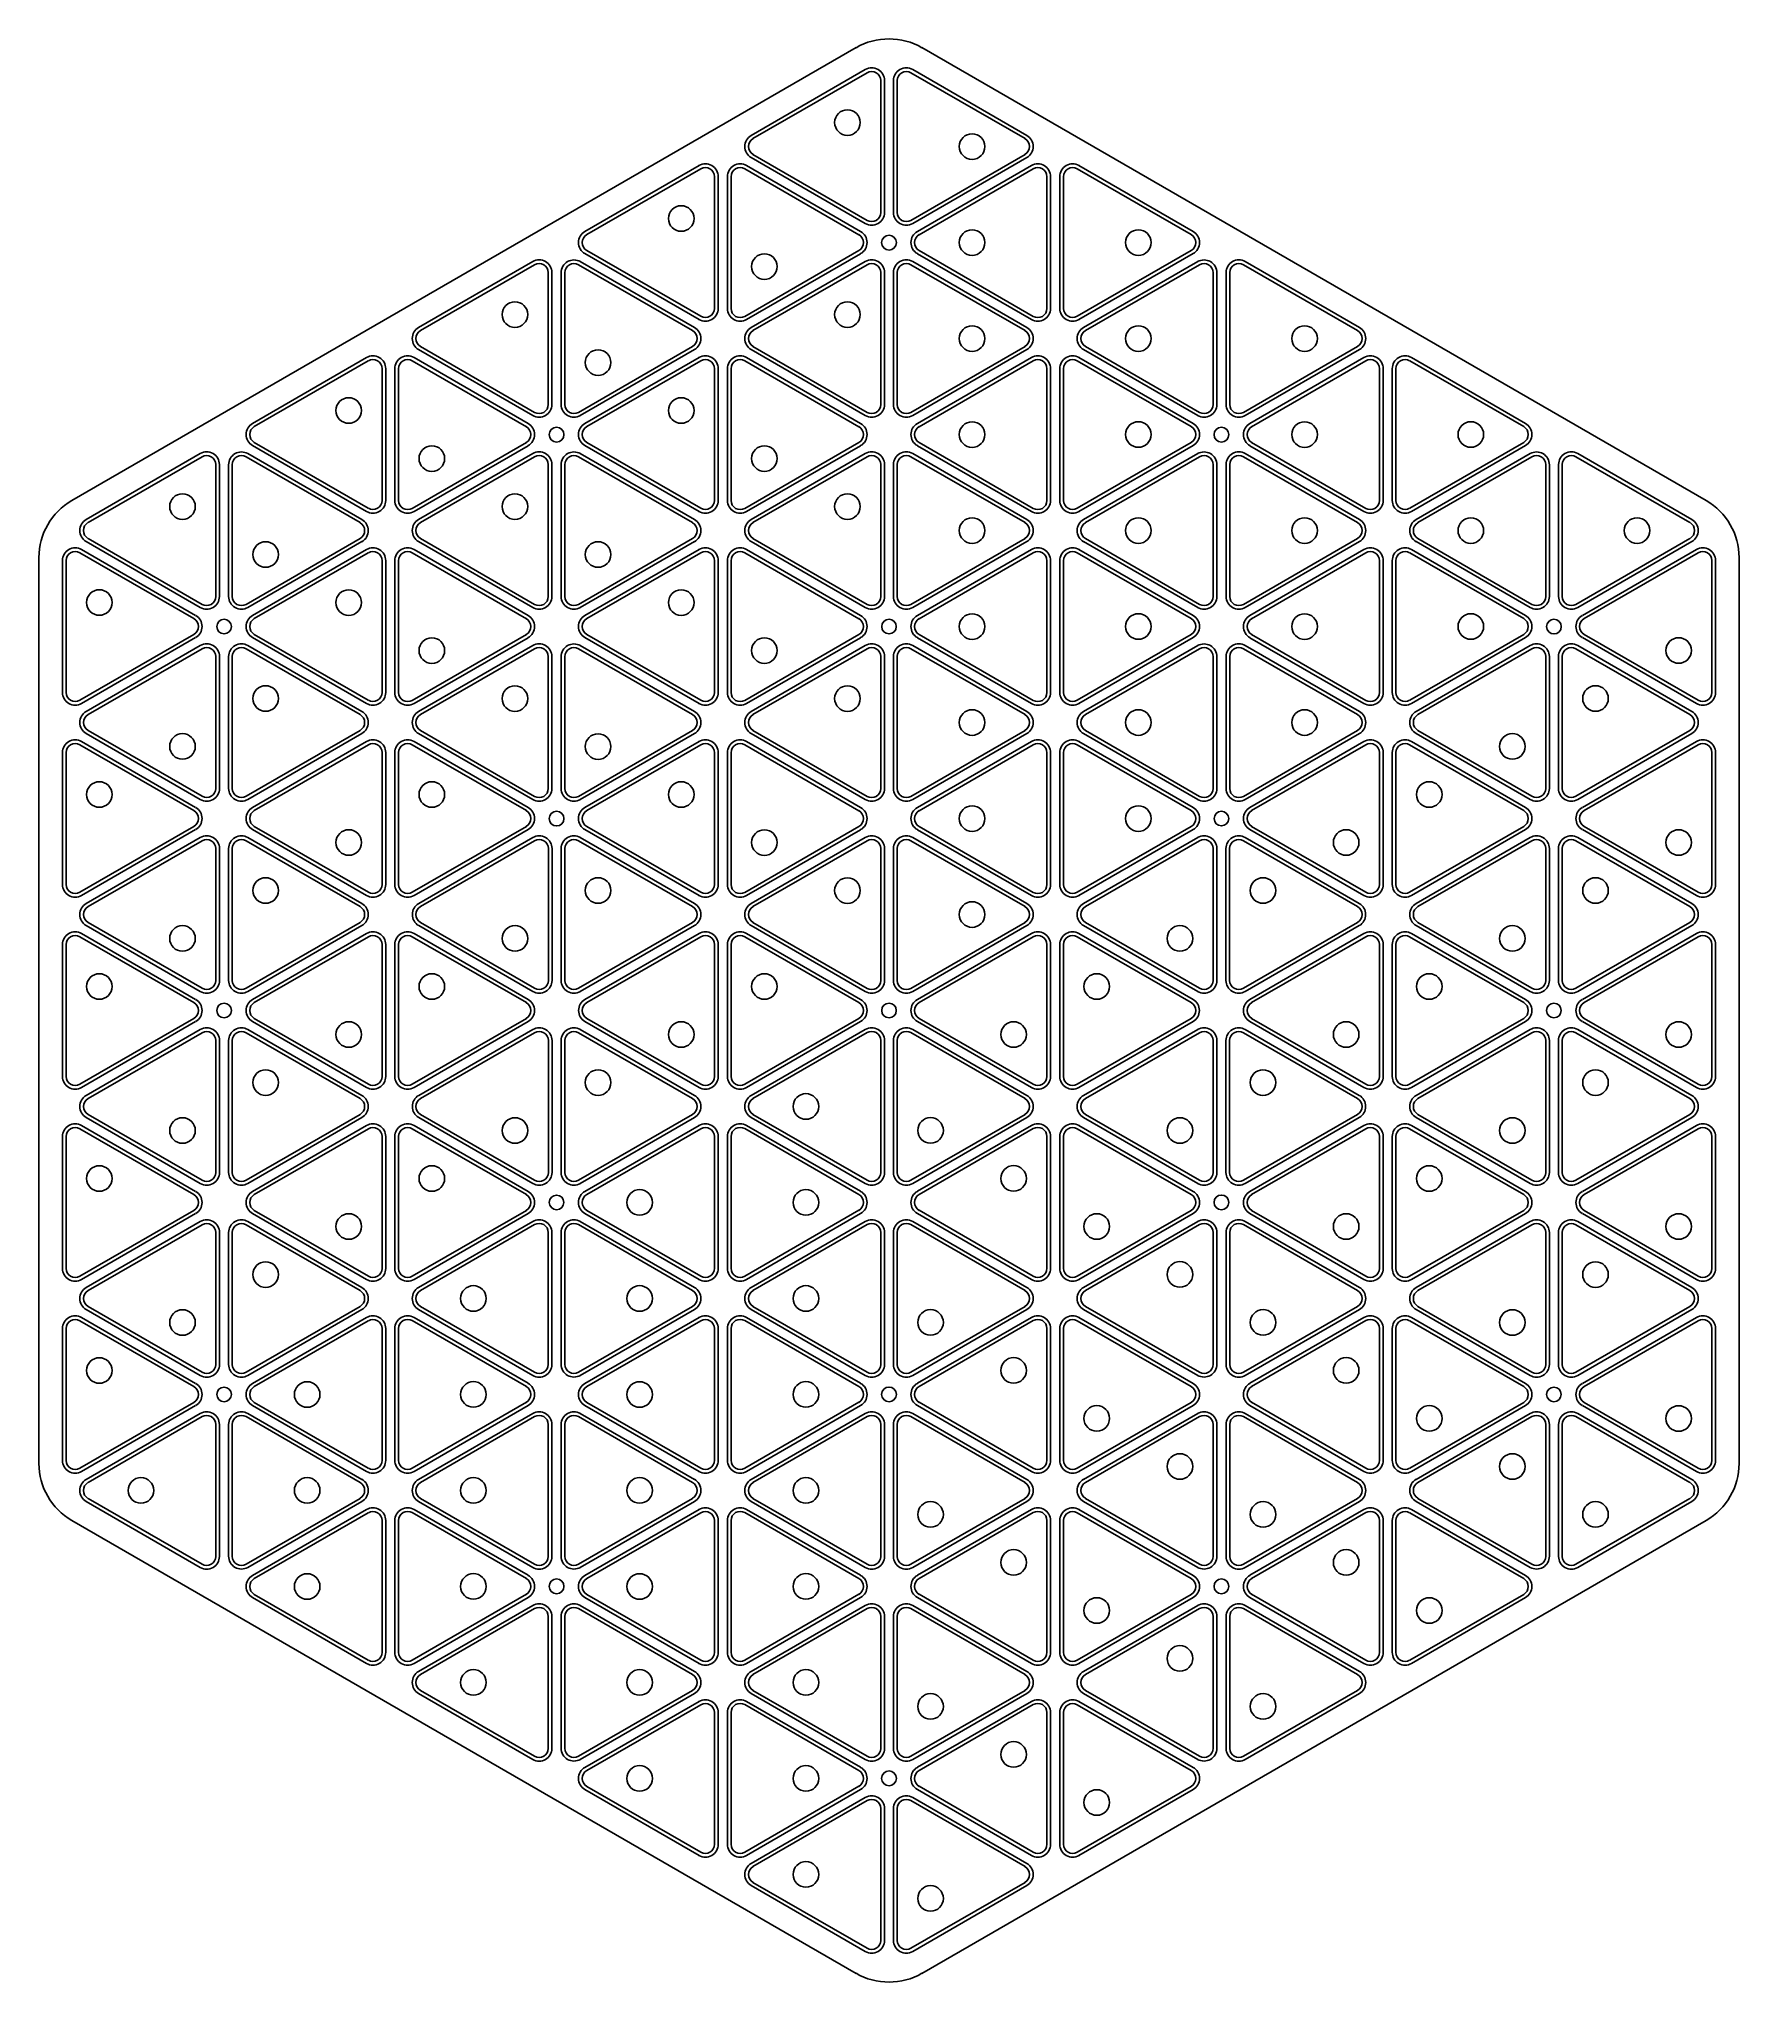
# Model space of a CAD drawing. Extents: x -11.6 to 11.6, y -13.3 to 13.3.
import ezdxf

# ---------------------------------------------------------------- set-up
doc = ezdxf.new("R2010")
doc.units = 0
doc.header["$MEASUREMENT"] = 0
doc.layers.get('0').update_dxf_attribs({"linetype": 'CONTINUOUS'})

msp = doc.modelspace()

# ---------------------------------------------------------------- linework, layer by layer
at = {"color": 7, "linetype": 'CONTINUOUS'}
for p, q in [((-0.45, 13.164), (-11.175, 6.972)), ((11.175, 6.972), (0.45, 13.164)), ((-0.325, 12.864), (-1.885, 11.964)), ((-0.3, 12.821), (-1.86, 11.92)), ((1.86, 11.92), (0.3, 12.821)), ((1.885, 11.964), (0.325, 12.864)), ((-0.113, 10.911), (-0.113, 12.713)), ((-0.062, 10.911), (-0.062, 12.713)), ((0.062, 12.713), (0.062, 10.911)), ((0.113, 12.713), (0.113, 10.911)), ((-1.86, 11.704), (-0.3, 10.803)), ((0.3, 10.803), (1.86, 11.704)), ((-2.598, 11.552), (-4.158, 10.651)), ((-2.573, 11.508), (-4.133, 10.608)), ((-0.412, 10.607), (-1.972, 11.508)), ((-0.388, 10.651), (-1.947, 11.551)), ((-1.885, 11.66), (-0.325, 10.76)), ((0.325, 10.76), (1.885, 11.66)), ((1.947, 11.551), (0.388, 10.651)), ((1.972, 11.508), (0.412, 10.607)), ((4.133, 10.608), (2.573, 11.508)), ((4.158, 10.651), (2.598, 11.552)), ((-2.386, 9.599), (-2.386, 11.4)), ((-2.336, 9.599), (-2.336, 11.4)), ((-2.21, 11.4), (-2.21, 9.598)), ((-2.16, 11.4), (-2.16, 9.598)), ((2.16, 9.598), (2.16, 11.4)), ((2.21, 9.598), (2.21, 11.4)), ((2.336, 11.4), (2.336, 9.599)), ((2.386, 11.4), (2.386, 9.599)), ((-4.133, 10.391), (-2.573, 9.491)), ((-1.972, 9.49), (-0.412, 10.391)), ((0.412, 10.391), (1.972, 9.49)), ((2.573, 9.491), (4.133, 10.391)), ((-4.872, 10.239), (-6.432, 9.339)), ((-4.847, 10.196), (-6.407, 9.295)), ((-2.686, 9.295), (-4.246, 10.195)), ((-2.661, 9.338), (-4.221, 10.239)), ((-4.158, 10.348), (-2.598, 9.447)), ((-1.947, 9.447), (-0.388, 10.347)), ((-0.325, 10.239), (-1.885, 9.339)), ((-0.3, 10.196), (-1.86, 9.295)), ((1.86, 9.295), (0.3, 10.196)), ((1.885, 9.339), (0.325, 10.239)), ((0.388, 10.347), (1.947, 9.447)), ((2.598, 9.447), (4.158, 10.348)), ((4.221, 10.239), (2.661, 9.338)), ((4.246, 10.195), (2.686, 9.295)), ((6.407, 9.295), (4.847, 10.196)), ((6.432, 9.339), (4.872, 10.239)), ((-4.659, 8.286), (-4.659, 10.088)), ((-4.609, 8.286), (-4.609, 10.088)), ((-4.483, 10.087), (-4.483, 8.286)), ((-4.433, 10.087), (-4.433, 8.286)), ((-0.113, 8.286), (-0.113, 10.088)), ((-0.062, 8.286), (-0.062, 10.088)), ((0.062, 10.088), (0.062, 8.286)), ((0.113, 10.088), (0.113, 8.286)), ((4.433, 8.286), (4.433, 10.087)), ((4.483, 8.286), (4.483, 10.087)), ((4.609, 10.088), (4.609, 8.286)), ((4.659, 10.088), (4.659, 8.286)), ((-6.432, 9.035), (-4.872, 8.135)), ((-6.407, 9.079), (-4.847, 8.178)), ((-4.246, 8.178), (-2.686, 9.078)), ((-4.221, 8.134), (-2.661, 9.035)), ((-1.885, 9.035), (-0.325, 8.135)), ((-1.86, 9.079), (-0.3, 8.178)), ((0.3, 8.178), (1.86, 9.079)), ((0.325, 8.135), (1.885, 9.035)), ((2.661, 9.035), (4.221, 8.134)), ((2.686, 9.078), (4.246, 8.178)), ((4.847, 8.178), (6.407, 9.079)), ((4.872, 8.135), (6.432, 9.035)), ((-7.145, 8.927), (-8.705, 8.026)), ((-7.12, 8.883), (-8.68, 7.983)), ((-6.932, 6.974), (-6.932, 8.775)), ((-6.882, 6.974), (-6.882, 8.775)), ((-6.757, 8.775), (-6.757, 6.973)), ((-6.707, 8.775), (-6.707, 6.973)), ((-4.959, 7.982), (-6.519, 8.883)), ((-4.934, 8.026), (-6.494, 8.926)), ((-2.598, 8.927), (-4.158, 8.026)), ((-2.573, 8.883), (-4.133, 7.983)), ((-2.386, 6.974), (-2.386, 8.775)), ((-2.336, 6.974), (-2.336, 8.775)), ((-2.21, 8.775), (-2.21, 6.973)), ((-2.16, 8.775), (-2.16, 6.973)), ((-0.412, 7.982), (-1.972, 8.883)), ((-0.388, 8.026), (-1.947, 8.926)), ((1.947, 8.926), (0.388, 8.026)), ((1.972, 8.883), (0.412, 7.982)), ((2.16, 6.973), (2.16, 8.775)), ((2.21, 6.973), (2.21, 8.775)), ((2.336, 8.775), (2.336, 6.974)), ((2.386, 8.775), (2.386, 6.974)), ((4.133, 7.983), (2.573, 8.883)), ((4.158, 8.026), (2.598, 8.927)), ((6.494, 8.926), (4.934, 8.026)), ((6.519, 8.883), (4.959, 7.982)), ((6.707, 6.973), (6.707, 8.775)), ((6.757, 6.973), (6.757, 8.775)), ((6.882, 8.775), (6.882, 6.974)), ((6.932, 8.775), (6.932, 6.974)), ((8.68, 7.983), (7.12, 8.883)), ((8.705, 8.026), (7.145, 8.927)), ((-8.705, 7.723), (-7.145, 6.822)), ((-8.68, 7.766), (-7.12, 6.866)), ((-6.519, 6.865), (-4.959, 7.766)), ((-6.494, 6.822), (-4.934, 7.722)), ((-4.158, 7.723), (-2.598, 6.822)), ((-4.133, 7.766), (-2.573, 6.866)), ((-1.972, 6.865), (-0.412, 7.766)), ((-1.947, 6.822), (-0.388, 7.722)), ((0.388, 7.722), (1.947, 6.822)), ((0.412, 7.766), (1.972, 6.865)), ((2.573, 6.866), (4.133, 7.766)), ((2.598, 6.822), (4.158, 7.723)), ((4.934, 7.722), (6.494, 6.822)), ((4.959, 7.766), (6.519, 6.865)), ((7.12, 6.866), (8.68, 7.766)), ((7.145, 6.822), (8.705, 7.723)), ((-9.418, 7.614), (-10.978, 6.714)), ((-9.393, 7.571), (-10.953, 6.67)), ((-9.206, 5.661), (-9.206, 7.463)), ((-9.156, 5.661), (-9.156, 7.463)), ((-9.03, 7.462), (-9.03, 5.661)), ((-8.98, 7.462), (-8.98, 5.661)), ((-7.232, 6.67), (-8.792, 7.57)), ((-7.207, 6.713), (-8.767, 7.614)), ((-4.872, 7.614), (-6.432, 6.714)), ((-4.847, 7.571), (-6.407, 6.67)), ((-4.659, 5.661), (-4.659, 7.463)), ((-4.609, 5.661), (-4.609, 7.463)), ((-4.483, 7.462), (-4.483, 5.661)), ((-4.433, 7.462), (-4.433, 5.661)), ((-2.686, 6.67), (-4.246, 7.57)), ((-2.661, 6.713), (-4.221, 7.614)), ((-0.325, 7.614), (-1.885, 6.714)), ((-0.3, 7.571), (-1.86, 6.67)), ((-0.113, 5.661), (-0.113, 7.463)), ((-0.062, 5.661), (-0.062, 7.463)), ((0.062, 7.463), (0.062, 5.661)), ((0.113, 7.463), (0.113, 5.661)), ((1.86, 6.67), (0.3, 7.571)), ((1.885, 6.714), (0.325, 7.614)), ((4.221, 7.614), (2.661, 6.713)), ((4.246, 7.57), (2.686, 6.67)), ((4.433, 5.661), (4.433, 7.462)), ((4.483, 5.661), (4.483, 7.462)), ((4.609, 7.463), (4.609, 5.661)), ((4.659, 7.463), (4.659, 5.661)), ((6.407, 6.67), (4.847, 7.571)), ((6.432, 6.714), (4.872, 7.614)), ((8.767, 7.614), (7.207, 6.713)), ((8.792, 7.57), (7.232, 6.67)), ((8.98, 5.661), (8.98, 7.462)), ((9.03, 5.661), (9.03, 7.462)), ((9.156, 7.463), (9.156, 5.661)), ((9.206, 7.463), (9.206, 5.661)), ((10.953, 6.67), (9.393, 7.571)), ((10.978, 6.714), (9.418, 7.614)), ((-10.978, 6.41), (-9.418, 5.51)), ((-10.953, 6.454), (-9.393, 5.553)), ((-8.792, 5.553), (-7.232, 6.453)), ((-8.767, 5.509), (-7.207, 6.41)), ((-6.432, 6.41), (-4.872, 5.51)), ((-6.407, 6.454), (-4.847, 5.553)), ((-4.246, 5.553), (-2.686, 6.453)), ((-4.221, 5.509), (-2.661, 6.41)), ((-1.885, 6.41), (-0.325, 5.51)), ((-1.86, 6.454), (-0.3, 5.553)), ((0.3, 5.553), (1.86, 6.454)), ((0.325, 5.51), (1.885, 6.41)), ((2.661, 6.41), (4.221, 5.509)), ((2.686, 6.453), (4.246, 5.553)), ((4.847, 5.553), (6.407, 6.454)), ((4.872, 5.51), (6.432, 6.41)), ((7.207, 6.41), (8.767, 5.509)), ((7.232, 6.453), (8.792, 5.553)), ((9.393, 5.553), (10.953, 6.454)), ((9.418, 5.51), (10.978, 6.41)), ((-11.625, 6.192), (-11.625, -6.192)), ((-11.303, 6.151), (-11.303, 4.349)), ((-11.253, 6.151), (-11.253, 4.349)), ((-9.506, 5.358), (-11.066, 6.259)), ((-9.481, 5.402), (-11.041, 6.302)), ((-7.145, 6.302), (-8.705, 5.401)), ((-7.12, 6.258), (-8.68, 5.358)), ((-6.932, 4.349), (-6.932, 6.15)), ((-6.882, 4.349), (-6.882, 6.15)), ((-6.757, 6.15), (-6.757, 4.348)), ((-6.707, 6.15), (-6.707, 4.348)), ((-4.959, 5.357), (-6.519, 6.258)), ((-4.934, 5.401), (-6.494, 6.301)), ((-2.598, 6.302), (-4.158, 5.401)), ((-2.573, 6.258), (-4.133, 5.358)), ((-2.386, 4.349), (-2.386, 6.15)), ((-2.336, 4.349), (-2.336, 6.15)), ((-2.21, 6.15), (-2.21, 4.348)), ((-2.16, 6.15), (-2.16, 4.348)), ((-0.412, 5.357), (-1.972, 6.258)), ((-0.388, 5.401), (-1.947, 6.301)), ((1.947, 6.301), (0.388, 5.401)), ((1.972, 6.258), (0.412, 5.357)), ((2.16, 4.348), (2.16, 6.15)), ((2.21, 4.348), (2.21, 6.15)), ((2.336, 6.15), (2.336, 4.349)), ((2.386, 6.15), (2.386, 4.349)), ((4.133, 5.358), (2.573, 6.258)), ((4.158, 5.401), (2.598, 6.302)), ((6.494, 6.301), (4.934, 5.401)), ((6.519, 6.258), (4.959, 5.357)), ((6.707, 4.348), (6.707, 6.15)), ((6.757, 4.348), (6.757, 6.15)), ((6.882, 6.15), (6.882, 4.349)), ((6.932, 6.15), (6.932, 4.349)), ((8.68, 5.358), (7.12, 6.258)), ((8.705, 5.401), (7.145, 6.302)), ((11.041, 6.302), (9.481, 5.402)), ((11.066, 6.259), (9.506, 5.358)), ((11.253, 4.349), (11.253, 6.151)), ((11.303, 4.349), (11.303, 6.151)), ((11.625, -6.192), (11.625, 6.192)), ((-11.066, 4.241), (-9.506, 5.142)), ((-11.041, 4.198), (-9.481, 5.098)), ((-8.705, 5.098), (-7.145, 4.197)), ((-8.68, 5.141), (-7.12, 4.241)), ((-6.519, 4.24), (-4.959, 5.141)), ((-6.494, 4.197), (-4.934, 5.097)), ((-4.158, 5.098), (-2.598, 4.197)), ((-4.133, 5.141), (-2.573, 4.241)), ((-1.972, 4.24), (-0.412, 5.141)), ((-1.947, 4.197), (-0.388, 5.097)), ((0.388, 5.097), (1.947, 4.197)), ((0.412, 5.141), (1.972, 4.24)), ((2.573, 4.241), (4.133, 5.141)), ((2.598, 4.197), (4.158, 5.098)), ((4.934, 5.097), (6.494, 4.197)), ((4.959, 5.141), (6.519, 4.24)), ((7.12, 4.241), (8.68, 5.141)), ((7.145, 4.197), (8.705, 5.098)), ((9.481, 5.098), (11.041, 4.198)), ((9.506, 5.142), (11.066, 4.241)), ((-9.417, 4.99), (-10.977, 4.089)), ((-9.392, 4.946), (-10.952, 4.046)), ((-9.205, 3.037), (-9.205, 4.838)), ((-9.155, 3.037), (-9.155, 4.838)), ((-9.03, 4.838), (-9.03, 3.037)), ((-8.98, 4.838), (-8.98, 3.037)), ((-7.232, 4.046), (-8.792, 4.946)), ((-7.207, 4.089), (-8.767, 4.99)), ((-4.872, 4.989), (-6.432, 4.089)), ((-4.847, 4.946), (-6.407, 4.045)), ((-4.659, 3.036), (-4.659, 4.838)), ((-4.609, 3.036), (-4.609, 4.838)), ((-4.483, 4.837), (-4.483, 3.036)), ((-4.433, 4.837), (-4.433, 3.036)), ((-2.686, 4.045), (-4.246, 4.945)), ((-2.661, 4.088), (-4.221, 4.989)), ((-0.325, 4.989), (-1.885, 4.089)), ((-0.3, 4.946), (-1.86, 4.045)), ((-0.113, 3.036), (-0.113, 4.838)), ((-0.062, 3.036), (-0.062, 4.838)), ((0.062, 4.838), (0.062, 3.036)), ((0.113, 4.838), (0.113, 3.036)), ((1.86, 4.045), (0.3, 4.946)), ((1.885, 4.089), (0.325, 4.989)), ((4.221, 4.989), (2.661, 4.088)), ((4.246, 4.945), (2.686, 4.045)), ((4.433, 3.036), (4.433, 4.837)), ((4.483, 3.036), (4.483, 4.837)), ((4.609, 4.838), (4.609, 3.036)), ((4.659, 4.838), (4.659, 3.036)), ((6.407, 4.045), (4.847, 4.946)), ((6.432, 4.089), (4.872, 4.989)), ((8.767, 4.99), (7.207, 4.089)), ((8.792, 4.946), (7.232, 4.046)), ((8.98, 3.037), (8.98, 4.838)), ((9.03, 3.037), (9.03, 4.838)), ((9.155, 4.838), (9.155, 3.037)), ((9.205, 4.838), (9.205, 3.037)), ((10.952, 4.046), (9.392, 4.946)), ((10.977, 4.089), (9.417, 4.99)), ((-10.977, 3.786), (-9.417, 2.885)), ((-10.952, 3.829), (-9.392, 2.929)), ((-8.792, 2.929), (-7.232, 3.829)), ((-8.767, 2.885), (-7.207, 3.786)), ((-6.432, 3.785), (-4.872, 2.885)), ((-6.407, 3.829), (-4.847, 2.928)), ((-4.246, 2.928), (-2.686, 3.828)), ((-4.221, 2.884), (-2.661, 3.785)), ((-1.885, 3.785), (-0.325, 2.885)), ((-1.86, 3.829), (-0.3, 2.928)), ((0.3, 2.928), (1.86, 3.829)), ((0.325, 2.885), (1.885, 3.785)), ((2.661, 3.785), (4.221, 2.884)), ((2.686, 3.828), (4.246, 2.928)), ((4.847, 2.928), (6.407, 3.829)), ((4.872, 2.885), (6.432, 3.785)), ((7.207, 3.786), (8.767, 2.885)), ((7.232, 3.829), (8.792, 2.929)), ((9.392, 2.929), (10.952, 3.829)), ((9.417, 2.885), (10.977, 3.786)), ((-11.303, 3.526), (-11.303, 1.724)), ((-11.253, 3.526), (-11.253, 1.724)), ((-9.506, 2.733), (-11.066, 3.634)), ((-9.481, 2.777), (-11.041, 3.677)), ((-7.144, 3.677), (-8.704, 2.777)), ((-7.119, 3.634), (-8.679, 2.733)), ((-6.932, 1.724), (-6.932, 3.526)), ((-6.882, 1.724), (-6.882, 3.526)), ((-6.757, 3.526), (-6.757, 1.724)), ((-6.707, 3.526), (-6.707, 1.724)), ((-4.959, 2.733), (-6.519, 3.634)), ((-4.934, 2.777), (-6.494, 3.677)), ((-2.598, 3.677), (-4.158, 2.776)), ((-2.573, 3.633), (-4.133, 2.733)), ((-2.386, 1.724), (-2.386, 3.525)), ((-2.336, 1.724), (-2.336, 3.525)), ((-2.21, 3.525), (-2.21, 1.723)), ((-2.16, 3.525), (-2.16, 1.723)), ((-0.412, 2.732), (-1.972, 3.633)), ((-0.388, 2.776), (-1.947, 3.676)), ((1.947, 3.676), (0.388, 2.776)), ((1.972, 3.633), (0.412, 2.732)), ((2.16, 1.723), (2.16, 3.525)), ((2.21, 1.723), (2.21, 3.525)), ((2.336, 3.525), (2.336, 1.724)), ((2.386, 3.525), (2.386, 1.724)), ((4.133, 2.733), (2.573, 3.633)), ((4.158, 2.776), (2.598, 3.677)), ((6.494, 3.677), (4.934, 2.777)), ((6.519, 3.634), (4.959, 2.733)), ((6.707, 1.724), (6.707, 3.526)), ((6.757, 1.724), (6.757, 3.526)), ((6.882, 3.526), (6.882, 1.724)), ((6.932, 3.526), (6.932, 1.724)), ((8.679, 2.733), (7.119, 3.634)), ((8.704, 2.777), (7.144, 3.677)), ((11.041, 3.677), (9.481, 2.777)), ((11.066, 3.634), (9.506, 2.733)), ((11.253, 1.724), (11.253, 3.526)), ((11.303, 1.724), (11.303, 3.526)), ((-11.066, 1.616), (-9.506, 2.517)), ((-11.041, 1.573), (-9.481, 2.473)), ((-8.704, 2.473), (-7.144, 1.573)), ((-8.679, 2.517), (-7.119, 1.616)), ((-6.519, 1.616), (-4.959, 2.517)), ((-6.494, 1.573), (-4.934, 2.473)), ((-4.158, 2.473), (-2.598, 1.572)), ((-4.133, 2.516), (-2.573, 1.616)), ((-1.972, 1.615), (-0.412, 2.516)), ((-1.947, 1.572), (-0.388, 2.472)), ((0.388, 2.472), (1.947, 1.572)), ((0.412, 2.516), (1.972, 1.615)), ((2.573, 1.616), (4.133, 2.516)), ((2.598, 1.572), (4.158, 2.473)), ((4.934, 2.473), (6.494, 1.573)), ((4.959, 2.517), (6.519, 1.616)), ((7.119, 1.616), (8.679, 2.517)), ((7.144, 1.573), (8.704, 2.473)), ((9.481, 2.473), (11.041, 1.573)), ((9.506, 2.517), (11.066, 1.616)), ((-9.417, 2.365), (-10.977, 1.464)), ((-9.392, 2.321), (-10.952, 1.421)), ((-9.205, 0.412), (-9.205, 2.213)), ((-9.155, 0.412), (-9.155, 2.213)), ((-9.03, 2.213), (-9.03, 0.412)), ((-8.98, 2.213), (-8.98, 0.412)), ((-7.232, 1.421), (-8.792, 2.321)), ((-7.207, 1.464), (-8.767, 2.365)), ((-4.871, 2.365), (-6.431, 1.464)), ((-4.846, 2.321), (-6.406, 1.421)), ((-4.658, 0.412), (-4.658, 2.213)), ((-4.608, 0.412), (-4.608, 2.213)), ((-4.483, 2.213), (-4.483, 0.412)), ((-4.433, 2.213), (-4.433, 0.412)), ((-2.686, 1.421), (-4.246, 2.321)), ((-2.661, 1.464), (-4.221, 2.365)), ((-0.325, 2.364), (-1.885, 1.464)), ((-0.3, 2.321), (-1.86, 1.42)), ((-0.113, 0.411), (-0.113, 2.213)), ((-0.062, 0.411), (-0.062, 2.213)), ((0.062, 2.213), (0.062, 0.411)), ((0.113, 2.213), (0.113, 0.411)), ((1.86, 1.42), (0.3, 2.321)), ((1.885, 1.464), (0.325, 2.364)), ((4.221, 2.365), (2.661, 1.464)), ((4.246, 2.321), (2.686, 1.421)), ((4.433, 0.412), (4.433, 2.213)), ((4.483, 0.412), (4.483, 2.213)), ((4.608, 2.213), (4.608, 0.412)), ((4.658, 2.213), (4.658, 0.412)), ((6.406, 1.421), (4.846, 2.321)), ((6.431, 1.464), (4.871, 2.365)), ((8.767, 2.365), (7.207, 1.464)), ((8.792, 2.321), (7.232, 1.421)), ((8.98, 0.412), (8.98, 2.213)), ((9.03, 0.412), (9.03, 2.213)), ((9.155, 2.213), (9.155, 0.412)), ((9.205, 2.213), (9.205, 0.412)), ((10.952, 1.421), (9.392, 2.321)), ((10.977, 1.464), (9.417, 2.365)), ((-10.977, 1.161), (-9.417, 0.26)), ((-10.952, 1.204), (-9.392, 0.304)), ((-8.792, 0.304), (-7.232, 1.204)), ((-8.767, 0.26), (-7.207, 1.161)), ((-6.431, 1.161), (-4.871, 0.26)), ((-6.406, 1.204), (-4.846, 0.304)), ((-4.246, 0.304), (-2.686, 1.204)), ((-4.221, 0.26), (-2.661, 1.161)), ((-1.885, 1.16), (-0.325, 0.26)), ((-1.86, 1.204), (-0.3, 0.303)), ((0.3, 0.303), (1.86, 1.204)), ((0.325, 0.26), (1.885, 1.16)), ((2.661, 1.161), (4.221, 0.26)), ((2.686, 1.204), (4.246, 0.304)), ((4.846, 0.304), (6.406, 1.204)), ((4.871, 0.26), (6.431, 1.161)), ((7.207, 1.161), (8.767, 0.26)), ((7.232, 1.204), (8.792, 0.304)), ((9.392, 0.304), (10.952, 1.204)), ((9.417, 0.26), (10.977, 1.161)), ((-11.303, 0.901), (-11.303, -0.901)), ((-11.253, 0.901), (-11.253, -0.901)), ((-9.506, 0.108), (-11.066, 1.009)), ((-9.481, 0.152), (-11.041, 1.052)), ((-7.144, 1.052), (-8.704, 0.152)), ((-7.119, 1.009), (-8.679, 0.108)), ((-6.932, -0.901), (-6.932, 0.901)), ((-6.882, -0.901), (-6.882, 0.901)), ((-6.757, 0.901), (-6.757, -0.901)), ((-6.707, 0.901), (-6.707, -0.901)), ((-4.959, 0.108), (-6.519, 1.009)), ((-4.934, 0.152), (-6.494, 1.052)), ((-2.597, 1.052), (-4.157, 0.152)), ((-2.572, 1.009), (-4.132, 0.108)), ((-2.385, -0.901), (-2.385, 0.901)), ((-2.335, -0.901), (-2.335, 0.901)), ((-2.21, 0.901), (-2.21, -0.901)), ((-2.16, 0.901), (-2.16, -0.901)), ((-0.412, 0.108), (-1.972, 1.009)), ((-0.388, 0.152), (-1.947, 1.052)), ((1.947, 1.052), (0.388, 0.152)), ((1.972, 1.009), (0.412, 0.108)), ((2.16, -0.901), (2.16, 0.901)), ((2.21, -0.901), (2.21, 0.901)), ((2.335, 0.901), (2.335, -0.901)), ((2.385, 0.901), (2.385, -0.901)), ((4.132, 0.108), (2.572, 1.009)), ((4.157, 0.152), (2.597, 1.052)), ((6.494, 1.052), (4.934, 0.152)), ((6.519, 1.009), (4.959, 0.108)), ((6.707, -0.901), (6.707, 0.901)), ((6.757, -0.901), (6.757, 0.901)), ((6.882, 0.901), (6.882, -0.901)), ((6.932, 0.901), (6.932, -0.901)), ((8.679, 0.108), (7.119, 1.009)), ((8.704, 0.152), (7.144, 1.052)), ((11.041, 1.052), (9.481, 0.152)), ((11.066, 1.009), (9.506, 0.108)), ((11.253, -0.901), (11.253, 0.901)), ((11.303, -0.901), (11.303, 0.901)), ((-11.066, -1.009), (-9.506, -0.108)), ((-11.041, -1.052), (-9.481, -0.152)), ((-9.417, -0.26), (-10.977, -1.161)), ((-7.207, -1.161), (-8.767, -0.26)), ((-8.704, -0.152), (-7.144, -1.052)), ((-8.679, -0.108), (-7.119, -1.009)), ((-6.519, -1.009), (-4.959, -0.108)), ((-6.494, -1.052), (-4.934, -0.152)), ((-4.871, -0.26), (-6.431, -1.161)), ((-2.661, -1.161), (-4.221, -0.26)), ((-4.157, -0.152), (-2.597, -1.052)), ((-4.132, -0.108), (-2.572, -1.009)), ((-1.972, -1.009), (-0.412, -0.108)), ((-1.947, -1.052), (-0.388, -0.152)), ((-0.325, -0.26), (-1.885, -1.16)), ((1.885, -1.16), (0.325, -0.26)), ((0.388, -0.152), (1.947, -1.052)), ((0.412, -0.108), (1.972, -1.009)), ((2.572, -1.009), (4.132, -0.108)), ((2.597, -1.052), (4.157, -0.152)), ((4.221, -0.26), (2.661, -1.161)), ((6.431, -1.161), (4.871, -0.26)), ((4.934, -0.152), (6.494, -1.052)), ((4.959, -0.108), (6.519, -1.009)), ((7.119, -1.009), (8.679, -0.108)), ((7.144, -1.052), (8.704, -0.152)), ((8.767, -0.26), (7.207, -1.161)), ((10.977, -1.161), (9.417, -0.26)), ((9.481, -0.152), (11.041, -1.052)), ((9.506, -0.108), (11.066, -1.009)), ((-9.392, -0.304), (-10.952, -1.204)), ((-9.205, -2.213), (-9.205, -0.412)), ((-9.155, -2.213), (-9.155, -0.412)), ((-9.03, -0.412), (-9.03, -2.213)), ((-8.98, -0.412), (-8.98, -2.213)), ((-7.232, -1.204), (-8.792, -0.304)), ((-4.846, -0.304), (-6.406, -1.204)), ((-4.658, -2.213), (-4.658, -0.412)), ((-4.608, -2.213), (-4.608, -0.412)), ((-4.483, -0.412), (-4.483, -2.213)), ((-4.433, -0.412), (-4.433, -2.213)), ((-2.686, -1.204), (-4.246, -0.304)), ((-0.3, -0.303), (-1.86, -1.204)), ((-0.113, -2.213), (-0.113, -0.411)), ((-0.062, -2.213), (-0.062, -0.411)), ((0.062, -0.411), (0.062, -2.213)), ((0.113, -0.411), (0.113, -2.213)), ((1.86, -1.204), (0.3, -0.303)), ((4.246, -0.304), (2.686, -1.204)), ((4.433, -2.213), (4.433, -0.412)), ((4.483, -2.213), (4.483, -0.412)), ((4.608, -0.412), (4.608, -2.213)), ((4.658, -0.412), (4.658, -2.213)), ((6.406, -1.204), (4.846, -0.304)), ((8.792, -0.304), (7.232, -1.204)), ((8.98, -2.213), (8.98, -0.412)), ((9.03, -2.213), (9.03, -0.412)), ((9.155, -0.412), (9.155, -2.213)), ((9.205, -0.412), (9.205, -2.213)), ((10.952, -1.204), (9.392, -0.304)), ((-9.481, -2.473), (-11.041, -1.573)), ((-10.977, -1.464), (-9.417, -2.365)), ((-10.952, -1.421), (-9.392, -2.321)), ((-8.792, -2.321), (-7.232, -1.421)), ((-8.767, -2.365), (-7.207, -1.464)), ((-7.144, -1.573), (-8.704, -2.473)), ((-4.934, -2.473), (-6.494, -1.573)), ((-6.431, -1.464), (-4.871, -2.365)), ((-6.406, -1.421), (-4.846, -2.321)), ((-4.246, -2.321), (-2.686, -1.421)), ((-4.221, -2.365), (-2.661, -1.464)), ((-2.598, -1.572), (-4.158, -2.473)), ((-0.388, -2.472), (-1.947, -1.572)), ((-1.885, -1.464), (-0.325, -2.364)), ((-1.86, -1.42), (-0.3, -2.321)), ((0.3, -2.321), (1.86, -1.42)), ((0.325, -2.364), (1.885, -1.464)), ((1.947, -1.572), (0.388, -2.472)), ((4.158, -2.473), (2.598, -1.572)), ((2.661, -1.464), (4.221, -2.365)), ((2.686, -1.421), (4.246, -2.321)), ((4.846, -2.321), (6.406, -1.421)), ((4.871, -2.365), (6.431, -1.464)), ((6.494, -1.573), (4.934, -2.473)), ((8.704, -2.473), (7.144, -1.573)), ((7.207, -1.464), (8.767, -2.365)), ((7.232, -1.421), (8.792, -2.321)), ((9.392, -2.321), (10.952, -1.421)), ((9.417, -2.365), (10.977, -1.464)), ((11.041, -1.573), (9.481, -2.473)), ((-11.303, -1.724), (-11.303, -3.526)), ((-11.253, -1.724), (-11.253, -3.526)), ((-9.506, -2.517), (-11.066, -1.616)), ((-7.119, -1.616), (-8.679, -2.517)), ((-6.932, -3.526), (-6.932, -1.724)), ((-6.882, -3.526), (-6.882, -1.724)), ((-6.757, -1.724), (-6.757, -3.526)), ((-6.707, -1.724), (-6.707, -3.526)), ((-4.959, -2.517), (-6.519, -1.616)), ((-2.573, -1.616), (-4.133, -2.516)), ((-2.386, -3.525), (-2.386, -1.724)), ((-2.336, -3.525), (-2.336, -1.724)), ((-2.21, -1.723), (-2.21, -3.525)), ((-2.16, -1.723), (-2.16, -3.525)), ((-0.412, -2.516), (-1.972, -1.615)), ((1.972, -1.615), (0.412, -2.516)), ((2.16, -3.525), (2.16, -1.723)), ((2.21, -3.525), (2.21, -1.723)), ((2.336, -1.724), (2.336, -3.525)), ((2.386, -1.724), (2.386, -3.525)), ((4.133, -2.516), (2.573, -1.616)), ((6.519, -1.616), (4.959, -2.517)), ((6.707, -3.526), (6.707, -1.724)), ((6.757, -3.526), (6.757, -1.724)), ((6.882, -1.724), (6.882, -3.526)), ((6.932, -1.724), (6.932, -3.526)), ((8.679, -2.517), (7.119, -1.616)), ((11.066, -1.616), (9.506, -2.517)), ((11.253, -3.526), (11.253, -1.724)), ((11.303, -3.526), (11.303, -1.724)), ((-11.066, -3.634), (-9.506, -2.733)), ((-11.041, -3.677), (-9.481, -2.777)), ((-9.417, -2.885), (-10.977, -3.786)), ((-7.207, -3.786), (-8.767, -2.885)), ((-8.704, -2.777), (-7.144, -3.677)), ((-8.679, -2.733), (-7.119, -3.634)), ((-6.519, -3.634), (-4.959, -2.733)), ((-6.494, -3.677), (-4.934, -2.777)), ((-4.872, -2.885), (-6.432, -3.785)), ((-2.661, -3.785), (-4.221, -2.884)), ((-4.158, -2.776), (-2.598, -3.677)), ((-4.133, -2.733), (-2.573, -3.633)), ((-1.972, -3.633), (-0.412, -2.732)), ((-1.947, -3.676), (-0.388, -2.776)), ((-0.325, -2.885), (-1.885, -3.785)), ((1.885, -3.785), (0.325, -2.885)), ((0.388, -2.776), (1.947, -3.676)), ((0.412, -2.732), (1.972, -3.633)), ((2.573, -3.633), (4.133, -2.733)), ((2.598, -3.677), (4.158, -2.776)), ((4.221, -2.884), (2.661, -3.785)), ((6.432, -3.785), (4.872, -2.885)), ((4.934, -2.777), (6.494, -3.677)), ((4.959, -2.733), (6.519, -3.634)), ((7.119, -3.634), (8.679, -2.733)), ((7.144, -3.677), (8.704, -2.777)), ((8.767, -2.885), (7.207, -3.786)), ((10.977, -3.786), (9.417, -2.885)), ((9.481, -2.777), (11.041, -3.677)), ((9.506, -2.733), (11.066, -3.634)), ((-9.392, -2.929), (-10.952, -3.829)), ((-9.205, -4.838), (-9.205, -3.037)), ((-9.155, -4.838), (-9.155, -3.037)), ((-9.03, -3.037), (-9.03, -4.838)), ((-8.98, -3.037), (-8.98, -4.838)), ((-7.232, -3.829), (-8.792, -2.929)), ((-4.847, -2.928), (-6.407, -3.829)), ((-4.659, -4.838), (-4.659, -3.036)), ((-4.609, -4.838), (-4.609, -3.036)), ((-4.483, -3.036), (-4.483, -4.837)), ((-4.433, -3.036), (-4.433, -4.837)), ((-2.686, -3.828), (-4.246, -2.928)), ((-0.3, -2.928), (-1.86, -3.829)), ((-0.113, -4.838), (-0.113, -3.036)), ((-0.062, -4.838), (-0.062, -3.036)), ((0.062, -3.036), (0.062, -4.838)), ((0.113, -3.036), (0.113, -4.838)), ((1.86, -3.829), (0.3, -2.928)), ((4.246, -2.928), (2.686, -3.828)), ((4.433, -4.837), (4.433, -3.036)), ((4.483, -4.837), (4.483, -3.036)), ((4.609, -3.036), (4.609, -4.838)), ((4.659, -3.036), (4.659, -4.838)), ((6.407, -3.829), (4.847, -2.928)), ((8.792, -2.929), (7.232, -3.829)), ((8.98, -4.838), (8.98, -3.037)), ((9.03, -4.838), (9.03, -3.037)), ((9.155, -3.037), (9.155, -4.838)), ((9.205, -3.037), (9.205, -4.838)), ((10.952, -3.829), (9.392, -2.929)), ((-9.506, -5.142), (-11.066, -4.241)), ((-9.481, -5.098), (-11.041, -4.198)), ((-10.977, -4.089), (-9.417, -4.99)), ((-10.952, -4.046), (-9.392, -4.946)), ((-8.792, -4.946), (-7.232, -4.046)), ((-8.767, -4.99), (-7.207, -4.089)), ((-7.145, -4.197), (-8.705, -5.098)), ((-7.12, -4.241), (-8.68, -5.141)), ((-4.959, -5.141), (-6.519, -4.24)), ((-4.934, -5.097), (-6.494, -4.197)), ((-6.432, -4.089), (-4.872, -4.989)), ((-6.407, -4.045), (-4.847, -4.946)), ((-4.246, -4.945), (-2.686, -4.045)), ((-4.221, -4.989), (-2.661, -4.088)), ((-2.598, -4.197), (-4.158, -5.098)), ((-2.573, -4.241), (-4.133, -5.141)), ((-0.412, -5.141), (-1.972, -4.24)), ((-0.388, -5.097), (-1.947, -4.197)), ((-1.885, -4.089), (-0.325, -4.989)), ((-1.86, -4.045), (-0.3, -4.946)), ((0.3, -4.946), (1.86, -4.045)), ((0.325, -4.989), (1.885, -4.089)), ((1.947, -4.197), (0.388, -5.097)), ((1.972, -4.24), (0.412, -5.141)), ((4.133, -5.141), (2.573, -4.241)), ((4.158, -5.098), (2.598, -4.197)), ((2.661, -4.088), (4.221, -4.989)), ((2.686, -4.045), (4.246, -4.945)), ((4.847, -4.946), (6.407, -4.045)), ((4.872, -4.989), (6.432, -4.089)), ((6.494, -4.197), (4.934, -5.097)), ((6.519, -4.24), (4.959, -5.141)), ((8.68, -5.141), (7.12, -4.241)), ((8.705, -5.098), (7.145, -4.197)), ((7.207, -4.089), (8.767, -4.99)), ((7.232, -4.046), (8.792, -4.946)), ((9.392, -4.946), (10.952, -4.046)), ((9.417, -4.99), (10.977, -4.089)), ((11.041, -4.198), (9.481, -5.098)), ((11.066, -4.241), (9.506, -5.142)), ((-11.303, -4.349), (-11.303, -6.151)), ((-11.253, -4.349), (-11.253, -6.151)), ((-6.932, -6.15), (-6.932, -4.349)), ((-6.882, -6.15), (-6.882, -4.349)), ((-6.757, -4.348), (-6.757, -6.15)), ((-6.707, -4.348), (-6.707, -6.15)), ((-2.386, -6.15), (-2.386, -4.349)), ((-2.336, -6.15), (-2.336, -4.349)), ((-2.21, -4.348), (-2.21, -6.15)), ((-2.16, -4.348), (-2.16, -6.15)), ((2.16, -6.15), (2.16, -4.348)), ((2.21, -6.15), (2.21, -4.348)), ((2.336, -4.349), (2.336, -6.15)), ((2.386, -4.349), (2.386, -6.15)), ((6.707, -6.15), (6.707, -4.348)), ((6.757, -6.15), (6.757, -4.348)), ((6.882, -4.349), (6.882, -6.15)), ((6.932, -4.349), (6.932, -6.15)), ((11.253, -6.151), (11.253, -4.349)), ((11.303, -6.151), (11.303, -4.349)), ((-11.066, -6.259), (-9.506, -5.358)), ((-11.041, -6.302), (-9.481, -5.402)), ((-9.418, -5.51), (-10.978, -6.41)), ((-9.393, -5.553), (-10.953, -6.454)), ((-7.232, -6.453), (-8.792, -5.553)), ((-7.207, -6.41), (-8.767, -5.509)), ((-8.705, -5.401), (-7.145, -6.302)), ((-8.68, -5.358), (-7.12, -6.258)), ((-6.519, -6.258), (-4.959, -5.357)), ((-6.494, -6.301), (-4.934, -5.401)), ((-4.872, -5.51), (-6.432, -6.41)), ((-4.847, -5.553), (-6.407, -6.454)), ((-2.686, -6.453), (-4.246, -5.553)), ((-2.661, -6.41), (-4.221, -5.509)), ((-4.158, -5.401), (-2.598, -6.302)), ((-4.133, -5.358), (-2.573, -6.258)), ((-1.972, -6.258), (-0.412, -5.357)), ((-1.947, -6.301), (-0.388, -5.401)), ((-0.325, -5.51), (-1.885, -6.41)), ((-0.3, -5.553), (-1.86, -6.454)), ((1.86, -6.454), (0.3, -5.553)), ((1.885, -6.41), (0.325, -5.51)), ((0.388, -5.401), (1.947, -6.301)), ((0.412, -5.357), (1.972, -6.258)), ((2.573, -6.258), (4.133, -5.358)), ((2.598, -6.302), (4.158, -5.401)), ((4.221, -5.509), (2.661, -6.41)), ((4.246, -5.553), (2.686, -6.453)), ((6.407, -6.454), (4.847, -5.553)), ((6.432, -6.41), (4.872, -5.51)), ((4.934, -5.401), (6.494, -6.301)), ((4.959, -5.357), (6.519, -6.258)), ((7.12, -6.258), (8.68, -5.358)), ((7.145, -6.302), (8.705, -5.401)), ((8.767, -5.509), (7.207, -6.41)), ((8.792, -5.553), (7.232, -6.453)), ((10.953, -6.454), (9.393, -5.553)), ((10.978, -6.41), (9.418, -5.51)), ((9.481, -5.402), (11.041, -6.302)), ((9.506, -5.358), (11.066, -6.259)), ((-9.206, -7.463), (-9.206, -5.661)), ((-9.156, -7.463), (-9.156, -5.661)), ((-9.03, -5.661), (-9.03, -7.462)), ((-8.98, -5.661), (-8.98, -7.462)), ((-4.659, -7.463), (-4.659, -5.661)), ((-4.609, -7.463), (-4.609, -5.661)), ((-4.483, -5.661), (-4.483, -7.462)), ((-4.433, -5.661), (-4.433, -7.462)), ((-0.113, -7.463), (-0.113, -5.661)), ((-0.062, -7.463), (-0.062, -5.661)), ((0.062, -5.661), (0.062, -7.463)), ((0.113, -5.661), (0.113, -7.463)), ((4.433, -7.462), (4.433, -5.661)), ((4.483, -7.462), (4.483, -5.661)), ((4.609, -5.661), (4.609, -7.463)), ((4.659, -5.661), (4.659, -7.463)), ((8.98, -7.462), (8.98, -5.661)), ((9.03, -7.462), (9.03, -5.661)), ((9.156, -5.661), (9.156, -7.463)), ((9.206, -5.661), (9.206, -7.463)), ((-10.978, -6.714), (-9.418, -7.614)), ((-10.953, -6.67), (-9.393, -7.571)), ((-8.792, -7.57), (-7.232, -6.67)), ((-8.767, -7.614), (-7.207, -6.713)), ((-7.145, -6.822), (-8.705, -7.723)), ((-7.12, -6.866), (-8.68, -7.766)), ((-4.959, -7.766), (-6.519, -6.865)), ((-4.934, -7.722), (-6.494, -6.822)), ((-6.432, -6.714), (-4.872, -7.614)), ((-6.407, -6.67), (-4.847, -7.571)), ((-4.246, -7.57), (-2.686, -6.67)), ((-4.221, -7.614), (-2.661, -6.713)), ((-2.598, -6.822), (-4.158, -7.723)), ((-2.573, -6.866), (-4.133, -7.766)), ((-0.412, -7.766), (-1.972, -6.865)), ((-0.388, -7.722), (-1.947, -6.822)), ((-1.885, -6.714), (-0.325, -7.614)), ((-1.86, -6.67), (-0.3, -7.571)), ((0.3, -7.571), (1.86, -6.67)), ((0.325, -7.614), (1.885, -6.714)), ((1.947, -6.822), (0.388, -7.722)), ((1.972, -6.865), (0.412, -7.766)), ((4.133, -7.766), (2.573, -6.866)), ((4.158, -7.723), (2.598, -6.822)), ((2.661, -6.713), (4.221, -7.614)), ((2.686, -6.67), (4.246, -7.57)), ((4.847, -7.571), (6.407, -6.67)), ((4.872, -7.614), (6.432, -6.714)), ((6.494, -6.822), (4.934, -7.722)), ((6.519, -6.865), (4.959, -7.766)), ((8.68, -7.766), (7.12, -6.866)), ((8.705, -7.723), (7.145, -6.822)), ((7.207, -6.713), (8.767, -7.614)), ((7.232, -6.67), (8.792, -7.57)), ((9.393, -7.571), (10.953, -6.67)), ((9.418, -7.614), (10.978, -6.714)), ((-11.175, -6.972), (-0.45, -13.164)), ((-6.932, -8.775), (-6.932, -6.974)), ((-6.882, -8.775), (-6.882, -6.974)), ((-6.757, -6.973), (-6.757, -8.775)), ((-6.707, -6.973), (-6.707, -8.775)), ((-2.386, -8.775), (-2.386, -6.974)), ((-2.336, -8.775), (-2.336, -6.974)), ((-2.21, -6.973), (-2.21, -8.775)), ((-2.16, -6.973), (-2.16, -8.775)), ((0.45, -13.164), (11.175, -6.972)), ((2.16, -8.775), (2.16, -6.973)), ((2.21, -8.775), (2.21, -6.973)), ((2.336, -6.974), (2.336, -8.775)), ((2.386, -6.974), (2.386, -8.775)), ((6.707, -8.775), (6.707, -6.973)), ((6.757, -8.775), (6.757, -6.973)), ((6.882, -6.974), (6.882, -8.775)), ((6.932, -6.974), (6.932, -8.775)), ((-8.705, -8.026), (-7.145, -8.927)), ((-8.68, -7.983), (-7.12, -8.883)), ((-6.519, -8.883), (-4.959, -7.982)), ((-6.494, -8.926), (-4.934, -8.026)), ((-4.872, -8.135), (-6.432, -9.035)), ((-4.847, -8.178), (-6.407, -9.079)), ((-2.686, -9.078), (-4.246, -8.178)), ((-2.661, -9.035), (-4.221, -8.134)), ((-4.158, -8.026), (-2.598, -8.927)), ((-4.133, -7.983), (-2.573, -8.883)), ((-1.972, -8.883), (-0.412, -7.982)), ((-1.947, -8.926), (-0.388, -8.026)), ((-0.325, -8.135), (-1.885, -9.035)), ((-0.3, -8.178), (-1.86, -9.079)), ((1.86, -9.079), (0.3, -8.178)), ((1.885, -9.035), (0.325, -8.135)), ((0.388, -8.026), (1.947, -8.926)), ((0.412, -7.982), (1.972, -8.883)), ((2.573, -8.883), (4.133, -7.983)), ((2.598, -8.927), (4.158, -8.026)), ((4.221, -8.134), (2.661, -9.035)), ((4.246, -8.178), (2.686, -9.078)), ((6.407, -9.079), (4.847, -8.178)), ((6.432, -9.035), (4.872, -8.135)), ((4.934, -8.026), (6.494, -8.926)), ((4.959, -7.982), (6.519, -8.883)), ((7.12, -8.883), (8.68, -7.983)), ((7.145, -8.927), (8.705, -8.026)), ((-4.659, -10.088), (-4.659, -8.286)), ((-4.609, -10.088), (-4.609, -8.286)), ((-4.483, -8.286), (-4.483, -10.087)), ((-4.433, -8.286), (-4.433, -10.087)), ((-0.113, -10.088), (-0.113, -8.286)), ((-0.062, -10.088), (-0.062, -8.286)), ((0.062, -8.286), (0.062, -10.088)), ((0.113, -8.286), (0.113, -10.088)), ((4.433, -10.087), (4.433, -8.286)), ((4.483, -10.087), (4.483, -8.286)), ((4.609, -8.286), (4.609, -10.088)), ((4.659, -8.286), (4.659, -10.088)), ((-6.407, -9.295), (-4.847, -10.196)), ((-4.246, -10.195), (-2.686, -9.295)), ((-1.86, -9.295), (-0.3, -10.196)), ((0.3, -10.196), (1.86, -9.295)), ((2.686, -9.295), (4.246, -10.195)), ((4.847, -10.196), (6.407, -9.295)), ((-6.432, -9.339), (-4.872, -10.239)), ((-4.221, -10.239), (-2.661, -9.338)), ((-2.598, -9.447), (-4.158, -10.348)), ((-2.573, -9.491), (-4.133, -10.391)), ((-0.412, -10.391), (-1.972, -9.49)), ((-0.388, -10.347), (-1.947, -9.447)), ((-1.885, -9.339), (-0.325, -10.239)), ((0.325, -10.239), (1.885, -9.339)), ((1.947, -9.447), (0.388, -10.347)), ((1.972, -9.49), (0.412, -10.391)), ((4.133, -10.391), (2.573, -9.491)), ((4.158, -10.348), (2.598, -9.447)), ((2.661, -9.338), (4.221, -10.239)), ((4.872, -10.239), (6.432, -9.339)), ((-2.386, -11.4), (-2.386, -9.599)), ((-2.336, -11.4), (-2.336, -9.599)), ((-2.21, -9.598), (-2.21, -11.4)), ((-2.16, -9.598), (-2.16, -11.4)), ((2.16, -11.4), (2.16, -9.598)), ((2.21, -11.4), (2.21, -9.598)), ((2.336, -9.599), (2.336, -11.4)), ((2.386, -9.599), (2.386, -11.4)), ((-4.133, -10.608), (-2.573, -11.508)), ((-1.972, -11.508), (-0.412, -10.607)), ((0.412, -10.607), (1.972, -11.508)), ((2.573, -11.508), (4.133, -10.608)), ((-4.158, -10.651), (-2.598, -11.552)), ((-1.947, -11.551), (-0.388, -10.651)), ((-0.325, -10.76), (-1.885, -11.66)), ((-0.3, -10.803), (-1.86, -11.704)), ((1.86, -11.704), (0.3, -10.803)), ((1.885, -11.66), (0.325, -10.76)), ((0.388, -10.651), (1.947, -11.551)), ((2.598, -11.552), (4.158, -10.651)), ((-0.113, -12.713), (-0.113, -10.911)), ((-0.062, -12.713), (-0.062, -10.911)), ((0.062, -10.911), (0.062, -12.713)), ((0.113, -10.911), (0.113, -12.713)), ((-1.86, -11.92), (-0.3, -12.821)), ((0.3, -12.821), (1.86, -11.92)), ((-1.885, -11.964), (-0.325, -12.864)), ((0.325, -12.864), (1.885, -11.964))]:
    msp.add_line(p, q, dxfattribs=at)
for centre, radius in [((-0.568, 12.14), 0.175), ((1.136, 11.812), 0.175), ((-2.841, 10.828), 0.175), ((1.136, 10.499), 0.175), ((3.41, 10.499), 0.175), ((0, 10.498), 0.101), ((-1.704, 10.171), 0.175), ((-5.115, 9.515), 0.175), ((-0.568, 9.515), 0.175), ((1.136, 9.187), 0.175), ((3.41, 9.187), 0.175), ((5.683, 9.187), 0.175), ((-3.978, 8.858), 0.175), ((-7.388, 8.203), 0.175), ((-2.841, 8.203), 0.175), ((-4.546, 7.873), 0.101), ((1.136, 7.874), 0.175), ((3.41, 7.875), 0.175), ((4.546, 7.873), 0.101), ((5.683, 7.874), 0.175), ((7.956, 7.875), 0.175), ((-6.251, 7.546), 0.175), ((-1.704, 7.546), 0.175), ((-9.661, 6.89), 0.175), ((-5.115, 6.89), 0.175), ((-0.568, 6.89), 0.175), ((1.136, 6.562), 0.175), ((3.41, 6.561), 0.175), ((5.683, 6.562), 0.175), ((7.956, 6.561), 0.175), ((10.229, 6.562), 0.175), ((-8.524, 6.234), 0.175), ((-3.978, 6.234), 0.175), ((-10.798, 5.578), 0.175), ((-7.388, 5.577), 0.175), ((-2.841, 5.577), 0.175), ((-9.092, 5.249), 0.1), ((0, 5.249), 0.1), ((1.136, 5.249), 0.175), ((3.41, 5.25), 0.175), ((5.683, 5.249), 0.175), ((7.956, 5.25), 0.175), ((9.092, 5.249), 0.101), ((-6.251, 4.921), 0.175), ((-1.704, 4.921), 0.175), ((10.798, 4.922), 0.175), ((-8.524, 4.266), 0.175), ((-5.115, 4.265), 0.175), ((-0.568, 4.265), 0.175), ((9.661, 4.266), 0.175), ((1.136, 3.937), 0.175), ((3.41, 3.937), 0.175), ((5.683, 3.937), 0.175), ((-9.661, 3.61), 0.175), ((-3.978, 3.608), 0.175), ((8.524, 3.61), 0.175), ((-10.798, 2.953), 0.175), ((-6.251, 2.953), 0.175), ((-2.841, 2.953), 0.175), ((7.387, 2.953), 0.175), ((-4.546, 2.624), 0.101), ((1.136, 2.624), 0.175), ((3.41, 2.624), 0.175), ((4.546, 2.624), 0.1), ((-7.387, 2.297), 0.175), ((-1.704, 2.296), 0.175), ((6.251, 2.297), 0.175), ((10.798, 2.297), 0.175), ((-8.524, 1.641), 0.175), ((-3.978, 1.641), 0.175), ((-0.568, 1.64), 0.175), ((5.114, 1.641), 0.175), ((9.661, 1.641), 0.175), ((1.136, 1.312), 0.175), ((-9.661, 0.985), 0.175), ((-5.114, 0.985), 0.175), ((3.978, 0.985), 0.175), ((8.524, 0.985), 0.175), ((-10.798, 0.328), 0.175), ((-6.251, 0.328), 0.175), ((-1.704, 0.328), 0.175), ((2.841, 0.328), 0.175), ((7.387, 0.328), 0.175), ((-9.092, 0), 0.1), ((0, 0), 0.1), ((9.092, 0), 0.1), ((-7.387, -0.328), 0.175), ((-2.841, -0.328), 0.175), ((1.704, -0.328), 0.175), ((6.251, -0.328), 0.175), ((10.798, -0.328), 0.175), ((-8.524, -0.985), 0.175), ((-3.978, -0.985), 0.175), ((5.114, -0.985), 0.175), ((9.661, -0.985), 0.175), ((-1.136, -1.312), 0.175), ((-9.661, -1.641), 0.175), ((-5.114, -1.641), 0.175), ((0.568, -1.64), 0.175), ((3.978, -1.641), 0.175), ((8.524, -1.641), 0.175), ((-10.798, -2.297), 0.175), ((-6.251, -2.297), 0.175), ((1.704, -2.296), 0.175), ((7.387, -2.297), 0.175), ((-4.546, -2.624), 0.1), ((-3.41, -2.624), 0.175), ((-1.136, -2.624), 0.175), ((4.546, -2.624), 0.101), ((-7.387, -2.953), 0.175), ((2.841, -2.953), 0.175), ((6.251, -2.953), 0.175), ((10.798, -2.953), 0.175), ((-8.524, -3.61), 0.175), ((3.978, -3.608), 0.175), ((9.661, -3.61), 0.175), ((-5.683, -3.937), 0.175), ((-3.41, -3.937), 0.175), ((-1.136, -3.937), 0.175), ((-9.661, -4.266), 0.175), ((0.568, -4.265), 0.175), ((5.115, -4.265), 0.175), ((8.524, -4.266), 0.175), ((-10.798, -4.922), 0.175), ((1.704, -4.921), 0.175), ((6.251, -4.921), 0.175), ((-9.092, -5.249), 0.1), ((-7.956, -5.25), 0.175), ((-5.683, -5.249), 0.175), ((-3.41, -5.25), 0.175), ((-1.136, -5.249), 0.175), ((0, -5.249), 0.101), ((9.092, -5.249), 0.1), ((2.841, -5.577), 0.175), ((7.388, -5.577), 0.175), ((10.798, -5.578), 0.175), ((3.978, -6.234), 0.175), ((8.524, -6.234), 0.175), ((-10.229, -6.562), 0.175), ((-7.956, -6.561), 0.175), ((-5.683, -6.562), 0.175), ((-3.41, -6.561), 0.175), ((-1.136, -6.562), 0.175), ((0.568, -6.89), 0.175), ((5.115, -6.89), 0.175), ((9.661, -6.89), 0.175), ((1.704, -7.546), 0.175), ((6.251, -7.546), 0.175), ((-7.956, -7.875), 0.175), ((-5.683, -7.874), 0.175), ((-3.41, -7.875), 0.175), ((-1.136, -7.874), 0.175), ((-4.546, -7.873), 0.101), ((4.546, -7.873), 0.101), ((2.841, -8.203), 0.175), ((7.388, -8.203), 0.175), ((3.978, -8.858), 0.175), ((-5.683, -9.187), 0.175), ((-3.41, -9.187), 0.175), ((-1.136, -9.187), 0.175), ((0.568, -9.515), 0.175), ((5.115, -9.515), 0.175), ((1.704, -10.171), 0.175), ((-3.41, -10.499), 0.175), ((-1.136, -10.499), 0.175), ((0, -10.498), 0.101), ((2.841, -10.828), 0.175), ((-1.136, -11.812), 0.175), ((0.568, -12.14), 0.175)]:
    msp.add_circle(centre, radius, dxfattribs=at)
for centre, radius, start, end in [((0, 12.384), 0.9, 60, 120), ((-0.237, 12.713), 0.175, 360, 120), ((-0.237, 12.713), 0.125, 360, 120), ((0.237, 12.713), 0.175, 60, 180), ((0.237, 12.713), 0.125, 60, 180), ((-1.797, 11.812), 0.175, 120, 240), ((1.797, 11.812), 0.175, 300, 60), ((-1.797, 11.812), 0.125, 120, 240), ((1.797, 11.812), 0.125, 300, 60), ((-2.511, 11.4), 0.175, 0, 120), ((-2.511, 11.4), 0.125, 0, 120), ((-2.035, 11.4), 0.175, 60, 180), ((-2.035, 11.4), 0.125, 60, 180), ((2.035, 11.4), 0.175, 0, 120), ((2.035, 11.4), 0.125, 0, 120), ((2.511, 11.4), 0.175, 60, 180), ((2.511, 11.4), 0.125, 60, 180), ((-0.237, 10.911), 0.175, 240, 0), ((-0.237, 10.911), 0.125, 240, 0), ((0.237, 10.911), 0.175, 180, 300), ((0.237, 10.911), 0.125, 180, 300), ((-4.071, 10.499), 0.175, 120, 240), ((-0.475, 10.499), 0.175, 300, 60), ((0.475, 10.499), 0.175, 120, 240), ((4.071, 10.499), 0.175, 300, 60), ((-4.071, 10.499), 0.125, 120, 240), ((-0.475, 10.499), 0.125, 300, 60), ((0.475, 10.499), 0.125, 120, 240), ((4.071, 10.499), 0.125, 300, 60), ((-4.784, 10.088), 0.175, 0, 120), ((-4.784, 10.088), 0.125, 0, 120), ((-4.308, 10.087), 0.175, 60, 180), ((-4.308, 10.087), 0.125, 60, 180), ((-0.237, 10.088), 0.175, 0, 120), ((-0.237, 10.088), 0.125, 0, 120), ((0.237, 10.088), 0.175, 60, 180), ((0.237, 10.088), 0.125, 60, 180), ((4.308, 10.087), 0.175, 0, 120), ((4.308, 10.087), 0.125, 0, 120), ((4.784, 10.088), 0.175, 60, 180), ((4.784, 10.088), 0.125, 60, 180), ((-2.511, 9.599), 0.175, 240, 360), ((-2.511, 9.599), 0.125, 240, 360), ((-2.035, 9.598), 0.175, 180, 300), ((-2.035, 9.598), 0.125, 180, 300), ((2.035, 9.598), 0.175, 240, 0), ((2.035, 9.598), 0.125, 240, 0), ((2.511, 9.599), 0.175, 180, 300), ((2.511, 9.599), 0.125, 180, 300), ((-6.344, 9.187), 0.175, 120, 240), ((-2.748, 9.187), 0.175, 300, 60), ((-1.797, 9.187), 0.175, 120, 240), ((1.797, 9.187), 0.175, 300, 60), ((2.748, 9.187), 0.175, 120, 240), ((6.344, 9.187), 0.175, 300, 60), ((-6.344, 9.187), 0.125, 120, 240), ((-2.748, 9.187), 0.125, 300, 60), ((-1.797, 9.187), 0.125, 120, 240), ((1.797, 9.187), 0.125, 300, 60), ((2.748, 9.187), 0.125, 120, 240), ((6.344, 9.187), 0.125, 300, 60), ((-7.057, 8.775), 0.175, 360, 120), ((-7.057, 8.775), 0.125, 360, 120), ((-6.582, 8.775), 0.175, 60, 180), ((-6.582, 8.775), 0.125, 60, 180), ((-2.511, 8.775), 0.175, 0, 120), ((-2.511, 8.775), 0.125, 0, 120), ((-2.035, 8.775), 0.175, 60, 180), ((-2.035, 8.775), 0.125, 60, 180), ((2.035, 8.775), 0.175, 0, 120), ((2.035, 8.775), 0.125, 0, 120), ((2.511, 8.775), 0.175, 60, 180), ((2.511, 8.775), 0.125, 60, 180), ((6.582, 8.775), 0.175, 0, 120), ((6.582, 8.775), 0.125, 0, 120), ((7.057, 8.775), 0.175, 60, 180), ((7.057, 8.775), 0.125, 60, 180), ((-4.784, 8.286), 0.175, 240, 0), ((-4.784, 8.286), 0.125, 240, 0), ((-4.308, 8.286), 0.175, 180, 300), ((-4.308, 8.286), 0.125, 180, 300), ((-0.237, 8.286), 0.175, 240, 0), ((-0.237, 8.286), 0.125, 240, 0), ((0.237, 8.286), 0.175, 180, 300), ((0.237, 8.286), 0.125, 180, 300), ((4.308, 8.286), 0.175, 240, 0), ((4.308, 8.286), 0.125, 240, 0), ((4.784, 8.286), 0.175, 180, 300), ((4.784, 8.286), 0.125, 180, 300), ((-8.617, 7.875), 0.175, 120, 240), ((-8.617, 7.875), 0.125, 120, 240), ((-5.022, 7.874), 0.125, 300, 60), ((-5.022, 7.874), 0.175, 300, 60), ((-4.071, 7.875), 0.175, 120, 240), ((-4.071, 7.875), 0.125, 120, 240), ((-0.475, 7.874), 0.125, 300, 60), ((-0.475, 7.874), 0.175, 300, 60), ((0.475, 7.874), 0.175, 120, 240), ((0.475, 7.874), 0.125, 120, 240), ((4.071, 7.875), 0.125, 300, 60), ((4.071, 7.875), 0.175, 300, 60), ((5.022, 7.874), 0.175, 120, 240), ((5.022, 7.874), 0.125, 120, 240), ((8.617, 7.875), 0.125, 300, 60), ((8.617, 7.875), 0.175, 300, 60), ((-9.331, 7.463), 0.175, 360, 120), ((-9.331, 7.463), 0.125, 0, 120), ((-8.855, 7.462), 0.175, 60, 180), ((-8.855, 7.462), 0.125, 60, 180), ((-4.784, 7.463), 0.175, 360, 120), ((-4.784, 7.463), 0.125, 0, 120), ((-4.308, 7.462), 0.175, 60, 180), ((-4.308, 7.462), 0.125, 60, 180), ((-0.237, 7.463), 0.175, 360, 120), ((-0.237, 7.463), 0.125, 0, 120), ((0.237, 7.463), 0.175, 60, 180), ((0.237, 7.463), 0.125, 60, 180), ((4.308, 7.462), 0.175, 0, 120), ((4.308, 7.462), 0.125, 0, 120), ((4.784, 7.463), 0.175, 60, 180), ((4.784, 7.463), 0.125, 60, 180), ((8.855, 7.462), 0.175, 0, 120), ((8.855, 7.462), 0.125, 0, 120), ((9.331, 7.463), 0.175, 60, 180), ((9.331, 7.463), 0.125, 60, 180), ((-10.725, 6.192), 0.9, 120, 180), ((-7.057, 6.974), 0.175, 240, 0), ((-7.057, 6.974), 0.125, 240, 0), ((-6.582, 6.973), 0.175, 180, 300), ((-6.582, 6.973), 0.125, 180, 300), ((-2.511, 6.974), 0.175, 240, 0), ((-2.511, 6.974), 0.125, 240, 0), ((-2.035, 6.973), 0.175, 180, 300), ((-2.035, 6.973), 0.125, 180, 300), ((2.035, 6.973), 0.175, 240, 0), ((2.035, 6.973), 0.125, 240, 0), ((2.511, 6.974), 0.175, 180, 300), ((2.511, 6.974), 0.125, 180, 300), ((6.582, 6.973), 0.175, 240, 0), ((6.582, 6.973), 0.125, 240, 0), ((7.057, 6.974), 0.175, 180, 300), ((7.057, 6.974), 0.125, 180, 300), ((10.725, 6.192), 0.9, 0, 60), ((-10.891, 6.562), 0.175, 120, 240), ((-10.891, 6.562), 0.125, 120, 240), ((-7.295, 6.561), 0.125, 300, 60), ((-7.295, 6.561), 0.175, 300, 60), ((-6.344, 6.562), 0.175, 120, 240), ((-6.344, 6.562), 0.125, 120, 240), ((-2.748, 6.561), 0.125, 300, 60), ((-2.748, 6.561), 0.175, 300, 60), ((-1.797, 6.562), 0.175, 120, 240), ((-1.797, 6.562), 0.125, 120, 240), ((1.797, 6.562), 0.125, 300, 60), ((1.797, 6.562), 0.175, 300, 60), ((2.748, 6.561), 0.175, 120, 240), ((2.748, 6.561), 0.125, 120, 240), ((6.344, 6.562), 0.125, 300, 60), ((6.344, 6.562), 0.175, 300, 60), ((7.295, 6.561), 0.175, 120, 240), ((7.295, 6.561), 0.125, 120, 240), ((10.891, 6.562), 0.125, 300, 60), ((10.891, 6.562), 0.175, 300, 60), ((-11.128, 6.151), 0.175, 60, 180), ((-11.128, 6.151), 0.125, 60, 180), ((-7.057, 6.15), 0.175, 360, 120), ((-7.057, 6.15), 0.125, 360, 120), ((-6.582, 6.15), 0.175, 60, 180), ((-6.582, 6.15), 0.125, 60, 180), ((-2.511, 6.15), 0.175, 360, 120), ((-2.511, 6.15), 0.125, 0, 120), ((-2.035, 6.15), 0.175, 60, 180), ((-2.035, 6.15), 0.125, 60, 180), ((2.035, 6.15), 0.175, 0, 120), ((2.035, 6.15), 0.125, 0, 120), ((2.511, 6.15), 0.175, 60, 180), ((2.511, 6.15), 0.125, 60, 180), ((6.582, 6.15), 0.175, 0, 120), ((6.582, 6.15), 0.125, 0, 120), ((7.057, 6.15), 0.175, 60, 180), ((7.057, 6.15), 0.125, 60, 180), ((11.128, 6.151), 0.175, 0, 120), ((11.128, 6.151), 0.125, 0, 120), ((-9.331, 5.661), 0.175, 240, 0), ((-9.331, 5.661), 0.125, 240, 0), ((-8.855, 5.661), 0.175, 180, 300), ((-8.855, 5.661), 0.125, 180, 300), ((-4.784, 5.661), 0.175, 240, 0), ((-4.784, 5.661), 0.125, 240, 0), ((-4.308, 5.661), 0.175, 180, 300), ((-4.308, 5.661), 0.125, 180, 300), ((-0.237, 5.661), 0.175, 240, 360), ((-0.237, 5.661), 0.125, 240, 360), ((0.237, 5.661), 0.175, 180, 300), ((0.237, 5.661), 0.125, 180, 300), ((4.308, 5.661), 0.175, 240, 0), ((4.308, 5.661), 0.125, 240, 0), ((4.784, 5.661), 0.175, 180, 300), ((4.784, 5.661), 0.125, 180, 300), ((8.855, 5.661), 0.175, 240, 0), ((8.855, 5.661), 0.125, 240, 0), ((9.331, 5.661), 0.175, 180, 300), ((9.331, 5.661), 0.125, 180, 300), ((-9.568, 5.25), 0.125, 300, 60), ((-9.568, 5.25), 0.175, 300, 60), ((-8.617, 5.25), 0.175, 120, 240), ((-8.617, 5.25), 0.125, 120, 240), ((-5.022, 5.249), 0.125, 300, 60), ((-5.022, 5.249), 0.175, 300, 60), ((-4.071, 5.25), 0.175, 120, 240), ((-4.071, 5.25), 0.125, 120, 240), ((-0.475, 5.249), 0.125, 300, 60), ((-0.475, 5.249), 0.175, 300, 60), ((0.475, 5.249), 0.175, 120, 240), ((0.475, 5.249), 0.125, 120, 240), ((4.071, 5.25), 0.125, 300, 60), ((4.071, 5.25), 0.175, 300, 60), ((5.022, 5.249), 0.175, 120, 240), ((5.022, 5.249), 0.125, 120, 240), ((8.617, 5.25), 0.125, 300, 60), ((8.617, 5.25), 0.175, 300, 60), ((9.568, 5.25), 0.175, 120, 240), ((9.568, 5.25), 0.125, 120, 240), ((-9.33, 4.838), 0.175, 0, 120), ((-9.33, 4.838), 0.125, 0, 120), ((-8.855, 4.838), 0.175, 60, 180), ((-8.855, 4.838), 0.125, 60, 180), ((-4.784, 4.838), 0.175, 0, 120), ((-4.784, 4.838), 0.125, 0, 120), ((-4.308, 4.837), 0.175, 60, 180), ((-4.308, 4.837), 0.125, 60, 180), ((-0.237, 4.838), 0.175, 0, 120), ((-0.237, 4.838), 0.125, 0, 120), ((0.237, 4.838), 0.175, 60, 180), ((0.237, 4.838), 0.125, 60, 180), ((4.308, 4.837), 0.175, 0, 120), ((4.308, 4.837), 0.125, 0, 120), ((4.784, 4.838), 0.175, 60, 180), ((4.784, 4.838), 0.125, 60, 180), ((8.855, 4.838), 0.175, 0, 120), ((8.855, 4.838), 0.125, 0, 120), ((9.33, 4.838), 0.175, 60, 180), ((9.33, 4.838), 0.125, 60, 180), ((-11.128, 4.349), 0.175, 180, 300), ((-11.128, 4.349), 0.125, 180, 300), ((-7.057, 4.349), 0.175, 240, 360), ((-7.057, 4.349), 0.125, 240, 0), ((-6.582, 4.348), 0.175, 180, 300), ((-6.582, 4.348), 0.125, 180, 300), ((-2.511, 4.349), 0.175, 240, 0), ((-2.511, 4.349), 0.125, 240, 0), ((-2.035, 4.348), 0.175, 180, 300), ((-2.035, 4.348), 0.125, 180, 300), ((2.035, 4.348), 0.175, 240, 0), ((2.035, 4.348), 0.125, 240, 0), ((2.511, 4.349), 0.175, 180, 300), ((2.511, 4.349), 0.125, 180, 300), ((6.582, 4.348), 0.175, 240, 0), ((6.582, 4.348), 0.125, 240, 0), ((7.057, 4.349), 0.175, 180, 300), ((7.057, 4.349), 0.125, 180, 300), ((11.128, 4.349), 0.175, 240, 0), ((11.128, 4.349), 0.125, 240, 0), ((-10.89, 3.938), 0.175, 120, 240), ((-10.89, 3.938), 0.125, 120, 240), ((-7.295, 3.938), 0.125, 300, 60), ((-7.295, 3.938), 0.175, 300, 60), ((-6.344, 3.937), 0.175, 120, 240), ((-6.344, 3.937), 0.125, 120, 240), ((-2.748, 3.937), 0.125, 300, 60), ((-2.748, 3.937), 0.175, 300, 60), ((-1.797, 3.937), 0.175, 120, 240), ((-1.797, 3.937), 0.125, 120, 240), ((1.797, 3.937), 0.125, 300, 60), ((1.797, 3.937), 0.175, 300, 60), ((2.748, 3.937), 0.175, 120, 240), ((2.748, 3.937), 0.125, 120, 240), ((6.344, 3.937), 0.125, 300, 60), ((6.344, 3.937), 0.175, 300, 60), ((7.295, 3.938), 0.175, 120, 240), ((7.295, 3.938), 0.125, 120, 240), ((10.89, 3.938), 0.125, 300, 60), ((10.89, 3.938), 0.175, 300, 60), ((-11.128, 3.526), 0.175, 60, 180), ((-11.128, 3.526), 0.125, 60, 180), ((-7.057, 3.526), 0.175, 0, 120), ((-7.057, 3.526), 0.125, 0, 120), ((-6.582, 3.526), 0.175, 60, 180), ((-6.582, 3.526), 0.125, 60, 180), ((-2.511, 3.525), 0.175, 0, 120), ((-2.511, 3.525), 0.125, 0, 120), ((-2.035, 3.525), 0.175, 60, 180), ((-2.035, 3.525), 0.125, 60, 180), ((2.035, 3.525), 0.175, 0, 120), ((2.035, 3.525), 0.125, 0, 120), ((2.511, 3.525), 0.175, 60, 180), ((2.511, 3.525), 0.125, 60, 180), ((6.582, 3.526), 0.175, 0, 120), ((6.582, 3.526), 0.125, 0, 120), ((7.057, 3.526), 0.175, 60, 180), ((7.057, 3.526), 0.125, 60, 180), ((11.128, 3.526), 0.175, 0, 120), ((11.128, 3.526), 0.125, 0, 120), ((-9.33, 3.037), 0.175, 240, 0), ((-9.33, 3.037), 0.125, 240, 0), ((-8.855, 3.037), 0.175, 180, 300), ((-8.855, 3.037), 0.125, 180, 300), ((-4.784, 3.036), 0.175, 240, 0), ((-4.784, 3.036), 0.125, 240, 0), ((-4.308, 3.036), 0.175, 180, 300), ((-4.308, 3.036), 0.125, 180, 300), ((-0.237, 3.036), 0.175, 240, 0), ((-0.237, 3.036), 0.125, 240, 0), ((0.237, 3.036), 0.175, 180, 300), ((0.237, 3.036), 0.125, 180, 300), ((4.308, 3.036), 0.175, 240, 0), ((4.308, 3.036), 0.125, 240, 0), ((4.784, 3.036), 0.175, 180, 300), ((4.784, 3.036), 0.125, 180, 300), ((8.855, 3.037), 0.175, 240, 0), ((8.855, 3.037), 0.125, 240, 0), ((9.33, 3.037), 0.175, 180, 300), ((9.33, 3.037), 0.125, 180, 300), ((-9.568, 2.625), 0.125, 300, 60), ((-9.568, 2.625), 0.175, 300, 60), ((-8.617, 2.625), 0.175, 120, 240), ((-8.617, 2.625), 0.125, 120, 240), ((-5.022, 2.625), 0.125, 300, 60), ((-5.022, 2.625), 0.175, 300, 60), ((-4.071, 2.624), 0.175, 120, 240), ((-4.071, 2.624), 0.125, 120, 240), ((-0.475, 2.624), 0.125, 300, 60), ((-0.475, 2.624), 0.175, 300, 60), ((0.475, 2.624), 0.175, 120, 240), ((0.475, 2.624), 0.125, 120, 240), ((4.071, 2.624), 0.125, 300, 60), ((4.071, 2.624), 0.175, 300, 60), ((5.022, 2.625), 0.175, 120, 240), ((5.022, 2.625), 0.125, 120, 240), ((8.617, 2.625), 0.125, 300, 60), ((8.617, 2.625), 0.175, 300, 60), ((9.568, 2.625), 0.175, 120, 240), ((9.568, 2.625), 0.125, 120, 240), ((-9.33, 2.213), 0.175, 0, 120), ((-9.33, 2.213), 0.125, 0, 120), ((-8.855, 2.213), 0.175, 60, 180), ((-8.855, 2.213), 0.125, 60, 180), ((-4.783, 2.213), 0.175, 0, 120), ((-4.783, 2.213), 0.125, 0, 120), ((-4.308, 2.213), 0.175, 60, 180), ((-4.308, 2.213), 0.125, 60, 180), ((-0.237, 2.213), 0.175, 0, 120), ((-0.237, 2.213), 0.125, 0, 120), ((0.237, 2.213), 0.175, 60, 180), ((0.237, 2.213), 0.125, 60, 180), ((4.308, 2.213), 0.175, 0, 120), ((4.308, 2.213), 0.125, 0, 120), ((4.783, 2.213), 0.175, 60, 180), ((4.783, 2.213), 0.125, 60, 180), ((8.855, 2.213), 0.175, 0, 120), ((8.855, 2.213), 0.125, 0, 120), ((9.33, 2.213), 0.175, 60, 180), ((9.33, 2.213), 0.125, 60, 180), ((-11.128, 1.724), 0.175, 180, 300), ((-11.128, 1.724), 0.125, 180, 300), ((-7.057, 1.724), 0.175, 240, 0), ((-7.057, 1.724), 0.125, 240, 0), ((-6.582, 1.724), 0.175, 180, 300), ((-6.582, 1.724), 0.125, 180, 300), ((-2.511, 1.724), 0.175, 240, 0), ((-2.511, 1.724), 0.125, 240, 0), ((-2.035, 1.723), 0.175, 180, 300), ((-2.035, 1.723), 0.125, 180, 300), ((2.035, 1.723), 0.175, 240, 0), ((2.035, 1.723), 0.125, 240, 0), ((2.511, 1.724), 0.175, 180, 300), ((2.511, 1.724), 0.125, 180, 300), ((6.582, 1.724), 0.175, 240, 0), ((6.582, 1.724), 0.125, 240, 0), ((7.057, 1.724), 0.175, 180, 300), ((7.057, 1.724), 0.125, 180, 300), ((11.128, 1.724), 0.175, 240, 0), ((11.128, 1.724), 0.125, 240, 0), ((-10.89, 1.312), 0.175, 120, 240), ((-10.89, 1.312), 0.125, 120, 240), ((-7.295, 1.312), 0.125, 300, 60), ((-7.295, 1.312), 0.175, 300, 60), ((-6.343, 1.312), 0.175, 120, 240), ((-6.343, 1.312), 0.125, 120, 240), ((-2.748, 1.312), 0.125, 300, 60), ((-2.748, 1.312), 0.175, 300, 60), ((-1.797, 1.312), 0.175, 120, 240), ((-1.797, 1.312), 0.125, 120, 240), ((1.797, 1.312), 0.125, 300, 60), ((1.797, 1.312), 0.175, 300, 60), ((2.748, 1.312), 0.175, 120, 240), ((2.748, 1.312), 0.125, 120, 240), ((6.343, 1.312), 0.125, 300, 60), ((6.343, 1.312), 0.175, 300, 60), ((7.295, 1.312), 0.175, 120, 240), ((7.295, 1.312), 0.125, 120, 240), ((10.89, 1.312), 0.125, 300, 60), ((10.89, 1.312), 0.175, 300, 60), ((-11.128, 0.901), 0.175, 60, 180), ((-7.057, 0.901), 0.175, 0, 120), ((-6.582, 0.901), 0.175, 60, 180), ((-2.51, 0.901), 0.175, 0, 120), ((-2.035, 0.901), 0.175, 60, 180), ((2.035, 0.901), 0.175, 0, 120), ((2.51, 0.901), 0.175, 60, 180), ((6.582, 0.901), 0.175, 0, 120), ((7.057, 0.901), 0.175, 60, 180), ((11.128, 0.901), 0.175, 0, 120), ((-11.128, 0.901), 0.125, 60, 180), ((-7.057, 0.901), 0.125, 0, 120), ((-6.582, 0.901), 0.125, 60, 180), ((-2.51, 0.901), 0.125, 0, 120), ((-2.035, 0.901), 0.125, 60, 180), ((2.035, 0.901), 0.125, 0, 120), ((2.51, 0.901), 0.125, 60, 180), ((6.582, 0.901), 0.125, 0, 120), ((7.057, 0.901), 0.125, 60, 180), ((11.128, 0.901), 0.125, 0, 120), ((-9.33, 0.412), 0.175, 240, 0), ((-9.33, 0.412), 0.125, 240, 0), ((-8.855, 0.412), 0.175, 180, 300), ((-8.855, 0.412), 0.125, 180, 300), ((-4.783, 0.412), 0.175, 240, 0), ((-4.783, 0.412), 0.125, 240, 0), ((-4.308, 0.412), 0.175, 180, 300), ((-4.308, 0.412), 0.125, 180, 300), ((-0.237, 0.411), 0.175, 240, 0), ((-0.237, 0.411), 0.125, 240, 0), ((0.237, 0.411), 0.175, 180, 300), ((0.237, 0.411), 0.125, 180, 300), ((4.308, 0.412), 0.175, 240, 0), ((4.308, 0.412), 0.125, 240, 0), ((4.783, 0.412), 0.175, 180, 300), ((4.783, 0.412), 0.125, 180, 300), ((8.855, 0.412), 0.175, 240, 0), ((8.855, 0.412), 0.125, 240, 0), ((9.33, 0.412), 0.175, 180, 300), ((9.33, 0.412), 0.125, 180, 300), ((-9.568, 0), 0.125, 300, 60), ((-9.568, 0), 0.175, 300, 60), ((-8.617, 0), 0.175, 120, 240), ((-8.617, 0), 0.125, 120, 240), ((-5.022, 0), 0.125, 300, 60), ((-5.022, 0), 0.175, 300, 60), ((-4.07, 0), 0.175, 120, 240), ((-4.07, 0), 0.125, 120, 240), ((-0.475, 0), 0.125, 300, 60), ((-0.475, 0), 0.175, 300, 60), ((0.475, 0), 0.175, 120, 240), ((0.475, 0), 0.125, 120, 240), ((4.07, 0), 0.125, 300, 60), ((4.07, 0), 0.175, 300, 60), ((5.022, 0), 0.175, 120, 240), ((5.022, 0), 0.125, 120, 240), ((8.617, 0), 0.125, 300, 60), ((8.617, 0), 0.175, 300, 60), ((9.568, 0), 0.175, 120, 240), ((9.568, 0), 0.125, 120, 240), ((-9.33, -0.412), 0.175, 0, 120), ((-8.855, -0.412), 0.175, 60, 180), ((-4.783, -0.412), 0.175, 0, 120), ((-4.308, -0.412), 0.175, 60, 180), ((-0.237, -0.411), 0.175, 0, 120), ((0.237, -0.411), 0.175, 60, 180), ((4.308, -0.412), 0.175, 0, 120), ((4.783, -0.412), 0.175, 60, 180), ((8.855, -0.412), 0.175, 0, 120), ((9.33, -0.412), 0.175, 60, 180), ((-9.33, -0.412), 0.125, 0, 120), ((-8.855, -0.412), 0.125, 60, 180), ((-4.783, -0.412), 0.125, 0, 120), ((-4.308, -0.412), 0.125, 60, 180), ((-0.237, -0.411), 0.125, 0, 120), ((0.237, -0.411), 0.125, 60, 180), ((4.308, -0.412), 0.125, 0, 120), ((4.783, -0.412), 0.125, 60, 180), ((8.855, -0.412), 0.125, 0, 120), ((9.33, -0.412), 0.125, 60, 180), ((-11.128, -0.901), 0.175, 180, 300), ((-11.128, -0.901), 0.125, 180, 300), ((-7.057, -0.901), 0.175, 240, 0), ((-7.057, -0.901), 0.125, 240, 0), ((-6.582, -0.901), 0.175, 180, 300), ((-6.582, -0.901), 0.125, 180, 300), ((-2.51, -0.901), 0.175, 240, 0), ((-2.51, -0.901), 0.125, 240, 0), ((-2.035, -0.901), 0.175, 180, 300), ((-2.035, -0.901), 0.125, 180, 300), ((2.035, -0.901), 0.175, 240, 0), ((2.035, -0.901), 0.125, 240, 0), ((2.51, -0.901), 0.175, 180, 300), ((2.51, -0.901), 0.125, 180, 300), ((6.582, -0.901), 0.175, 240, 0), ((6.582, -0.901), 0.125, 240, 0), ((7.057, -0.901), 0.175, 180, 300), ((7.057, -0.901), 0.125, 180, 300), ((11.128, -0.901), 0.175, 240, 0), ((11.128, -0.901), 0.125, 240, 0), ((-10.89, -1.312), 0.175, 120, 240), ((-10.89, -1.312), 0.125, 120, 240), ((-7.295, -1.312), 0.125, 300, 60), ((-7.295, -1.312), 0.175, 300, 60), ((-6.343, -1.312), 0.175, 120, 240), ((-6.343, -1.312), 0.125, 120, 240), ((-2.748, -1.312), 0.125, 300, 60), ((-2.748, -1.312), 0.175, 300, 60), ((-1.797, -1.312), 0.175, 120, 240), ((-1.797, -1.312), 0.125, 120, 240), ((1.797, -1.312), 0.125, 300, 60), ((1.797, -1.312), 0.175, 300, 60), ((2.748, -1.312), 0.175, 120, 240), ((2.748, -1.312), 0.125, 120, 240), ((6.343, -1.312), 0.125, 300, 60), ((6.343, -1.312), 0.175, 300, 60), ((7.295, -1.312), 0.175, 120, 240), ((7.295, -1.312), 0.125, 120, 240), ((10.89, -1.312), 0.125, 300, 60), ((10.89, -1.312), 0.175, 300, 60), ((-11.128, -1.724), 0.175, 60, 180), ((-7.057, -1.724), 0.175, 0, 120), ((-6.582, -1.724), 0.175, 60, 180), ((-2.511, -1.724), 0.175, 0, 120), ((-2.035, -1.723), 0.175, 60, 180), ((2.035, -1.723), 0.175, 0, 120), ((2.511, -1.724), 0.175, 60, 180), ((6.582, -1.724), 0.175, 0, 120), ((7.057, -1.724), 0.175, 60, 180), ((11.128, -1.724), 0.175, 0, 120), ((-11.128, -1.724), 0.125, 60, 180), ((-7.057, -1.724), 0.125, 360, 120), ((-6.582, -1.724), 0.125, 60, 180), ((-2.511, -1.724), 0.125, 0, 120), ((-2.035, -1.723), 0.125, 60, 180), ((2.035, -1.723), 0.125, 0, 120), ((2.511, -1.724), 0.125, 60, 180), ((6.582, -1.724), 0.125, 0, 120), ((7.057, -1.724), 0.125, 60, 180), ((11.128, -1.724), 0.125, 0, 120), ((-9.33, -2.213), 0.175, 240, 0), ((-9.33, -2.213), 0.125, 240, 0), ((-8.855, -2.213), 0.175, 180, 300), ((-8.855, -2.213), 0.125, 180, 300), ((-4.783, -2.213), 0.175, 240, 0), ((-4.783, -2.213), 0.125, 240, 0), ((-4.308, -2.213), 0.175, 180, 300), ((-4.308, -2.213), 0.125, 180, 300), ((-0.237, -2.213), 0.175, 240, 0), ((-0.237, -2.213), 0.125, 240, 0), ((0.237, -2.213), 0.175, 180, 300), ((0.237, -2.213), 0.125, 180, 300), ((4.308, -2.213), 0.175, 240, 0), ((4.308, -2.213), 0.125, 240, 0), ((4.783, -2.213), 0.175, 180, 300), ((4.783, -2.213), 0.125, 180, 300), ((8.855, -2.213), 0.175, 240, 0), ((8.855, -2.213), 0.125, 240, 0), ((9.33, -2.213), 0.175, 180, 300), ((9.33, -2.213), 0.125, 180, 300), ((-9.568, -2.625), 0.125, 300, 60), ((-9.568, -2.625), 0.175, 300, 60), ((-8.617, -2.625), 0.175, 120, 240), ((-8.617, -2.625), 0.125, 120, 240), ((-5.022, -2.625), 0.125, 300, 60), ((-5.022, -2.625), 0.175, 300, 60), ((-4.071, -2.624), 0.175, 120, 240), ((-4.071, -2.624), 0.125, 120, 240), ((-0.475, -2.624), 0.125, 300, 60), ((-0.475, -2.624), 0.175, 300, 60), ((0.475, -2.624), 0.175, 120, 240), ((0.475, -2.624), 0.125, 120, 240), ((4.071, -2.624), 0.125, 300, 60), ((4.071, -2.624), 0.175, 300, 60), ((5.022, -2.625), 0.175, 120, 240), ((5.022, -2.625), 0.125, 120, 240), ((8.617, -2.625), 0.125, 300, 60), ((8.617, -2.625), 0.175, 300, 60), ((9.568, -2.625), 0.175, 120, 240), ((9.568, -2.625), 0.125, 120, 240), ((-9.33, -3.037), 0.175, 0, 120), ((-9.33, -3.037), 0.125, 0, 120), ((-8.855, -3.037), 0.175, 60, 180), ((-8.855, -3.037), 0.125, 60, 180), ((-4.784, -3.036), 0.175, 0, 120), ((-4.784, -3.036), 0.125, 0, 120), ((-4.308, -3.036), 0.175, 60, 180), ((-4.308, -3.036), 0.125, 60, 180), ((-0.237, -3.036), 0.175, 0, 120), ((-0.237, -3.036), 0.125, 0, 120), ((0.237, -3.036), 0.175, 60, 180), ((0.237, -3.036), 0.125, 60, 180), ((4.308, -3.036), 0.175, 0, 120), ((4.308, -3.036), 0.125, 0, 120), ((4.784, -3.036), 0.175, 60, 180), ((4.784, -3.036), 0.125, 60, 180), ((8.855, -3.037), 0.175, 0, 120), ((8.855, -3.037), 0.125, 0, 120), ((9.33, -3.037), 0.175, 60, 180), ((9.33, -3.037), 0.125, 60, 180), ((-11.128, -3.526), 0.175, 180, 300), ((-11.128, -3.526), 0.125, 180, 300), ((-7.057, -3.526), 0.175, 240, 0), ((-7.057, -3.526), 0.125, 240, 0), ((-6.582, -3.526), 0.175, 180, 300), ((-6.582, -3.526), 0.125, 180, 300), ((-2.511, -3.525), 0.175, 240, 0), ((-2.511, -3.525), 0.125, 240, 0), ((-2.035, -3.525), 0.175, 180, 300), ((-2.035, -3.525), 0.125, 180, 300), ((2.035, -3.525), 0.175, 240, 0), ((2.035, -3.525), 0.125, 240, 0), ((2.511, -3.525), 0.175, 180, 300), ((2.511, -3.525), 0.125, 180, 300), ((6.582, -3.526), 0.175, 240, 0), ((6.582, -3.526), 0.125, 240, 0), ((7.057, -3.526), 0.175, 180, 300), ((7.057, -3.526), 0.125, 180, 300), ((11.128, -3.526), 0.175, 240, 0), ((11.128, -3.526), 0.125, 240, 0), ((-10.89, -3.938), 0.175, 120, 240), ((-10.89, -3.938), 0.125, 120, 240), ((-7.295, -3.938), 0.125, 300, 60), ((-7.295, -3.938), 0.175, 300, 60), ((-6.344, -3.937), 0.175, 120, 240), ((-6.344, -3.937), 0.125, 120, 240), ((-2.748, -3.937), 0.125, 300, 60), ((-2.748, -3.937), 0.175, 300, 60), ((-1.797, -3.937), 0.175, 120, 240), ((-1.797, -3.937), 0.125, 120, 240), ((1.797, -3.937), 0.125, 300, 60), ((1.797, -3.937), 0.175, 300, 60), ((2.748, -3.937), 0.175, 120, 240), ((2.748, -3.937), 0.125, 120, 240), ((6.344, -3.937), 0.125, 300, 60), ((6.344, -3.937), 0.175, 300, 60), ((7.295, -3.938), 0.175, 120, 240), ((7.295, -3.938), 0.125, 120, 240), ((10.89, -3.938), 0.125, 300, 60), ((10.89, -3.938), 0.175, 300, 60), ((-11.128, -4.349), 0.175, 60, 180), ((-11.128, -4.349), 0.125, 60, 180), ((-7.057, -4.349), 0.175, 0, 120), ((-7.057, -4.349), 0.125, 0, 120), ((-6.582, -4.348), 0.175, 60, 180), ((-6.582, -4.348), 0.125, 60, 180), ((-2.511, -4.349), 0.175, 0, 120), ((-2.511, -4.349), 0.125, 0, 120), ((-2.035, -4.348), 0.175, 60, 180), ((-2.035, -4.348), 0.125, 60, 180), ((2.035, -4.348), 0.175, 0, 120), ((2.035, -4.348), 0.125, 0, 120), ((2.511, -4.349), 0.175, 60, 180), ((2.511, -4.349), 0.125, 60, 180), ((6.582, -4.348), 0.175, 0, 120), ((6.582, -4.348), 0.125, 0, 120), ((7.057, -4.349), 0.175, 60, 180), ((7.057, -4.349), 0.125, 60, 180), ((11.128, -4.349), 0.175, 0, 120), ((11.128, -4.349), 0.125, 0, 120), ((-9.33, -4.838), 0.175, 240, 0), ((-9.33, -4.838), 0.125, 240, 0), ((-8.855, -4.838), 0.175, 180, 300), ((-8.855, -4.838), 0.125, 180, 300), ((-4.784, -4.838), 0.175, 240, 0), ((-4.784, -4.838), 0.125, 240, 0), ((-4.308, -4.837), 0.175, 180, 300), ((-4.308, -4.837), 0.125, 180, 300), ((-0.237, -4.838), 0.175, 240, 0), ((-0.237, -4.838), 0.125, 240, 0), ((0.237, -4.838), 0.175, 180, 300), ((0.237, -4.838), 0.125, 180, 300), ((4.308, -4.837), 0.175, 240, 0), ((4.308, -4.837), 0.125, 240, 0), ((4.784, -4.838), 0.175, 180, 300), ((4.784, -4.838), 0.125, 180, 300), ((8.855, -4.838), 0.175, 240, 0), ((8.855, -4.838), 0.125, 240, 0), ((9.33, -4.838), 0.175, 180, 300), ((9.33, -4.838), 0.125, 180, 300), ((-9.568, -5.25), 0.125, 300, 60), ((-9.568, -5.25), 0.175, 300, 60), ((-8.617, -5.25), 0.175, 120, 240), ((-8.617, -5.25), 0.125, 120, 240), ((-5.022, -5.249), 0.125, 300, 60), ((-5.022, -5.249), 0.175, 300, 60), ((-4.071, -5.25), 0.175, 120, 240), ((-4.071, -5.25), 0.125, 120, 240), ((-0.475, -5.249), 0.125, 300, 60), ((-0.475, -5.249), 0.175, 300, 60), ((0.475, -5.249), 0.175, 120, 240), ((0.475, -5.249), 0.125, 120, 240), ((4.071, -5.25), 0.125, 300, 60), ((4.071, -5.25), 0.175, 300, 60), ((5.022, -5.249), 0.175, 120, 240), ((5.022, -5.249), 0.125, 120, 240), ((8.617, -5.25), 0.125, 300, 60), ((8.617, -5.25), 0.175, 300, 60), ((9.568, -5.25), 0.175, 120, 240), ((9.568, -5.25), 0.125, 120, 240), ((-9.331, -5.661), 0.175, 0, 120), ((-9.331, -5.661), 0.125, 0, 120), ((-8.855, -5.661), 0.175, 60, 180), ((-8.855, -5.661), 0.125, 60, 180), ((-4.784, -5.661), 0.175, 0, 120), ((-4.784, -5.661), 0.125, 0, 120), ((-4.308, -5.661), 0.175, 60, 180), ((-4.308, -5.661), 0.125, 60, 180), ((-0.237, -5.661), 0.175, 0, 120), ((-0.237, -5.661), 0.125, 0, 120), ((0.237, -5.661), 0.175, 60, 180), ((0.237, -5.661), 0.125, 60, 180), ((4.308, -5.661), 0.175, 0, 120), ((4.308, -5.661), 0.125, 0, 120), ((4.784, -5.661), 0.175, 60, 180), ((4.784, -5.661), 0.125, 60, 180), ((8.855, -5.661), 0.175, 0, 120), ((8.855, -5.661), 0.125, 0, 120), ((9.331, -5.661), 0.175, 60, 180), ((9.331, -5.661), 0.125, 60, 180), ((-10.725, -6.192), 0.9, 180, 240), ((-11.128, -6.151), 0.175, 180, 300), ((-11.128, -6.151), 0.125, 180, 300), ((-7.057, -6.15), 0.175, 240, 0), ((-7.057, -6.15), 0.125, 240, 0), ((-6.582, -6.15), 0.175, 180, 300), ((-6.582, -6.15), 0.125, 180, 300), ((-2.511, -6.15), 0.175, 240, 0), ((-2.511, -6.15), 0.125, 240, 0), ((-2.035, -6.15), 0.175, 180, 300), ((-2.035, -6.15), 0.125, 180, 300), ((2.035, -6.15), 0.175, 240, 0), ((2.035, -6.15), 0.125, 240, 0), ((2.511, -6.15), 0.175, 180, 300), ((2.511, -6.15), 0.125, 180, 300), ((6.582, -6.15), 0.175, 240, 0), ((6.582, -6.15), 0.125, 240, 0), ((7.057, -6.15), 0.175, 180, 300), ((7.057, -6.15), 0.125, 180, 300), ((11.128, -6.151), 0.175, 240, 0), ((11.128, -6.151), 0.125, 240, 0), ((10.725, -6.192), 0.9, 300, 0), ((-10.891, -6.562), 0.175, 120, 240), ((-10.891, -6.562), 0.125, 120, 240), ((-7.295, -6.561), 0.125, 300, 60), ((-7.295, -6.561), 0.175, 300, 60), ((-6.344, -6.562), 0.175, 120, 240), ((-6.344, -6.562), 0.125, 120, 240), ((-2.748, -6.561), 0.125, 300, 60), ((-2.748, -6.561), 0.175, 300, 60), ((-1.797, -6.562), 0.175, 120, 240), ((-1.797, -6.562), 0.125, 120, 240), ((1.797, -6.562), 0.125, 300, 60), ((1.797, -6.562), 0.175, 300, 60), ((2.748, -6.561), 0.175, 120, 240), ((2.748, -6.561), 0.125, 120, 240), ((6.344, -6.562), 0.125, 300, 60), ((6.344, -6.562), 0.175, 300, 60), ((7.295, -6.561), 0.175, 120, 240), ((7.295, -6.561), 0.125, 120, 240), ((10.891, -6.562), 0.125, 300, 60), ((10.891, -6.562), 0.175, 300, 60), ((-7.057, -6.974), 0.175, 0, 120), ((-7.057, -6.974), 0.125, 0, 120), ((-6.582, -6.973), 0.175, 60, 180), ((-6.582, -6.973), 0.125, 60, 180), ((-2.511, -6.974), 0.175, 0, 120), ((-2.511, -6.974), 0.125, 0, 120), ((-2.035, -6.973), 0.175, 60, 180), ((-2.035, -6.973), 0.125, 60, 180), ((2.035, -6.973), 0.175, 0, 120), ((2.035, -6.973), 0.125, 0, 120), ((2.511, -6.974), 0.175, 60, 180), ((2.511, -6.974), 0.125, 60, 180), ((6.582, -6.973), 0.175, 0, 120), ((6.582, -6.973), 0.125, 0, 120), ((7.057, -6.974), 0.175, 60, 180), ((7.057, -6.974), 0.125, 60, 180), ((-9.331, -7.463), 0.175, 240, 0), ((-9.331, -7.463), 0.125, 240, 0), ((-8.855, -7.462), 0.175, 180, 300), ((-8.855, -7.462), 0.125, 180, 300), ((-4.784, -7.463), 0.175, 240, 0), ((-4.784, -7.463), 0.125, 240, 0), ((-4.308, -7.462), 0.175, 180, 300), ((-4.308, -7.462), 0.125, 180, 300), ((-0.237, -7.463), 0.175, 240, 0), ((-0.237, -7.463), 0.125, 240, 0), ((0.237, -7.463), 0.175, 180, 300), ((0.237, -7.463), 0.125, 180, 300), ((4.308, -7.462), 0.175, 240, 0), ((4.308, -7.462), 0.125, 240, 0), ((4.784, -7.463), 0.175, 180, 300), ((4.784, -7.463), 0.125, 180, 300), ((8.855, -7.462), 0.175, 240, 0), ((8.855, -7.462), 0.125, 240, 0), ((9.331, -7.463), 0.175, 180, 300), ((9.331, -7.463), 0.125, 180, 300), ((-8.617, -7.875), 0.175, 120, 240), ((-8.617, -7.875), 0.125, 120, 240), ((-5.022, -7.874), 0.125, 300, 60), ((-5.022, -7.874), 0.175, 300, 60), ((-4.071, -7.875), 0.175, 120, 240), ((-4.071, -7.875), 0.125, 120, 240), ((-0.475, -7.874), 0.125, 300, 60), ((-0.475, -7.874), 0.175, 300, 60), ((0.475, -7.874), 0.175, 120, 240), ((0.475, -7.874), 0.125, 120, 240), ((4.071, -7.875), 0.125, 300, 60), ((4.071, -7.875), 0.175, 300, 60), ((5.022, -7.874), 0.175, 120, 240), ((5.022, -7.874), 0.125, 120, 240), ((8.617, -7.875), 0.125, 300, 60), ((8.617, -7.875), 0.175, 300, 60), ((-4.784, -8.286), 0.175, 0, 120), ((-4.784, -8.286), 0.125, 0, 120), ((-4.308, -8.286), 0.175, 60, 180), ((-4.308, -8.286), 0.125, 60, 180), ((-0.237, -8.286), 0.175, 0, 120), ((-0.237, -8.286), 0.125, 0, 120), ((0.237, -8.286), 0.175, 60, 180), ((0.237, -8.286), 0.125, 60, 180), ((4.308, -8.286), 0.175, 0, 120), ((4.308, -8.286), 0.125, 0, 120), ((4.784, -8.286), 0.175, 60, 180), ((4.784, -8.286), 0.125, 60, 180), ((-7.057, -8.775), 0.175, 240, 0), ((-7.057, -8.775), 0.125, 240, 0), ((-6.582, -8.775), 0.175, 180, 300), ((-6.582, -8.775), 0.125, 180, 300), ((-2.511, -8.775), 0.175, 240, 0), ((-2.511, -8.775), 0.125, 240, 0), ((-2.035, -8.775), 0.175, 180, 300), ((-2.035, -8.775), 0.125, 180, 300), ((2.035, -8.775), 0.175, 240, 0), ((2.035, -8.775), 0.125, 240, 0), ((2.511, -8.775), 0.175, 180, 300), ((2.511, -8.775), 0.125, 180, 300), ((6.582, -8.775), 0.175, 240, 0), ((6.582, -8.775), 0.125, 240, 0), ((7.057, -8.775), 0.175, 180, 300), ((7.057, -8.775), 0.125, 180, 300), ((-6.344, -9.187), 0.175, 120, 240), ((-6.344, -9.187), 0.125, 120, 240), ((-2.748, -9.187), 0.125, 300, 60), ((-2.748, -9.187), 0.175, 300, 60), ((-1.797, -9.187), 0.175, 120, 240), ((-1.797, -9.187), 0.125, 120, 240), ((1.797, -9.187), 0.125, 300, 60), ((1.797, -9.187), 0.175, 300, 60), ((2.748, -9.187), 0.175, 120, 240), ((2.748, -9.187), 0.125, 120, 240), ((6.344, -9.187), 0.125, 300, 60), ((6.344, -9.187), 0.175, 300, 60), ((-2.511, -9.599), 0.175, 0, 120), ((-2.511, -9.599), 0.125, 0, 120), ((-2.035, -9.598), 0.175, 60, 180), ((-2.035, -9.598), 0.125, 60, 180), ((2.035, -9.598), 0.175, 0, 120), ((2.035, -9.598), 0.125, 0, 120), ((2.511, -9.599), 0.175, 60, 180), ((2.511, -9.599), 0.125, 60, 180), ((-4.784, -10.088), 0.175, 240, 0), ((-4.784, -10.088), 0.125, 240, 0), ((-4.308, -10.087), 0.175, 180, 300), ((-4.308, -10.087), 0.125, 180, 300), ((-0.237, -10.088), 0.175, 240, 0), ((-0.237, -10.088), 0.125, 240, 0), ((0.237, -10.088), 0.175, 180, 300), ((0.237, -10.088), 0.125, 180, 300), ((4.308, -10.087), 0.175, 240, 0), ((4.308, -10.087), 0.125, 240, 0), ((4.784, -10.088), 0.175, 180, 300), ((4.784, -10.088), 0.125, 180, 300), ((-4.071, -10.499), 0.175, 120, 240), ((-0.475, -10.499), 0.175, 300, 60), ((0.475, -10.499), 0.175, 120, 240), ((4.071, -10.499), 0.175, 300, 60), ((-4.071, -10.499), 0.125, 120, 240), ((-0.475, -10.499), 0.125, 300, 60), ((0.475, -10.499), 0.125, 120, 240), ((4.071, -10.499), 0.125, 300, 60), ((-0.237, -10.911), 0.175, 0, 120), ((-0.237, -10.911), 0.125, 0, 120), ((0.237, -10.911), 0.175, 60, 180), ((0.237, -10.911), 0.125, 60, 180), ((-2.511, -11.4), 0.175, 240, 0), ((-2.511, -11.4), 0.125, 240, 0), ((-2.035, -11.4), 0.175, 180, 300), ((-2.035, -11.4), 0.125, 180, 300), ((2.035, -11.4), 0.175, 240, 0), ((2.035, -11.4), 0.125, 240, 0), ((2.511, -11.4), 0.175, 180, 300), ((2.511, -11.4), 0.125, 180, 300), ((-1.797, -11.812), 0.175, 120, 240), ((1.797, -11.812), 0.175, 300, 60), ((-1.797, -11.812), 0.125, 120, 240), ((1.797, -11.812), 0.125, 300, 60), ((-0.237, -12.713), 0.175, 240, 0), ((-0.237, -12.713), 0.125, 240, 0), ((0.237, -12.713), 0.175, 180, 300), ((0.237, -12.713), 0.125, 180, 300), ((0, -12.384), 0.9, 240, 300)]:
    msp.add_arc(centre, radius, start, end, dxfattribs=at)

doc.saveas('drawing.dxf')
